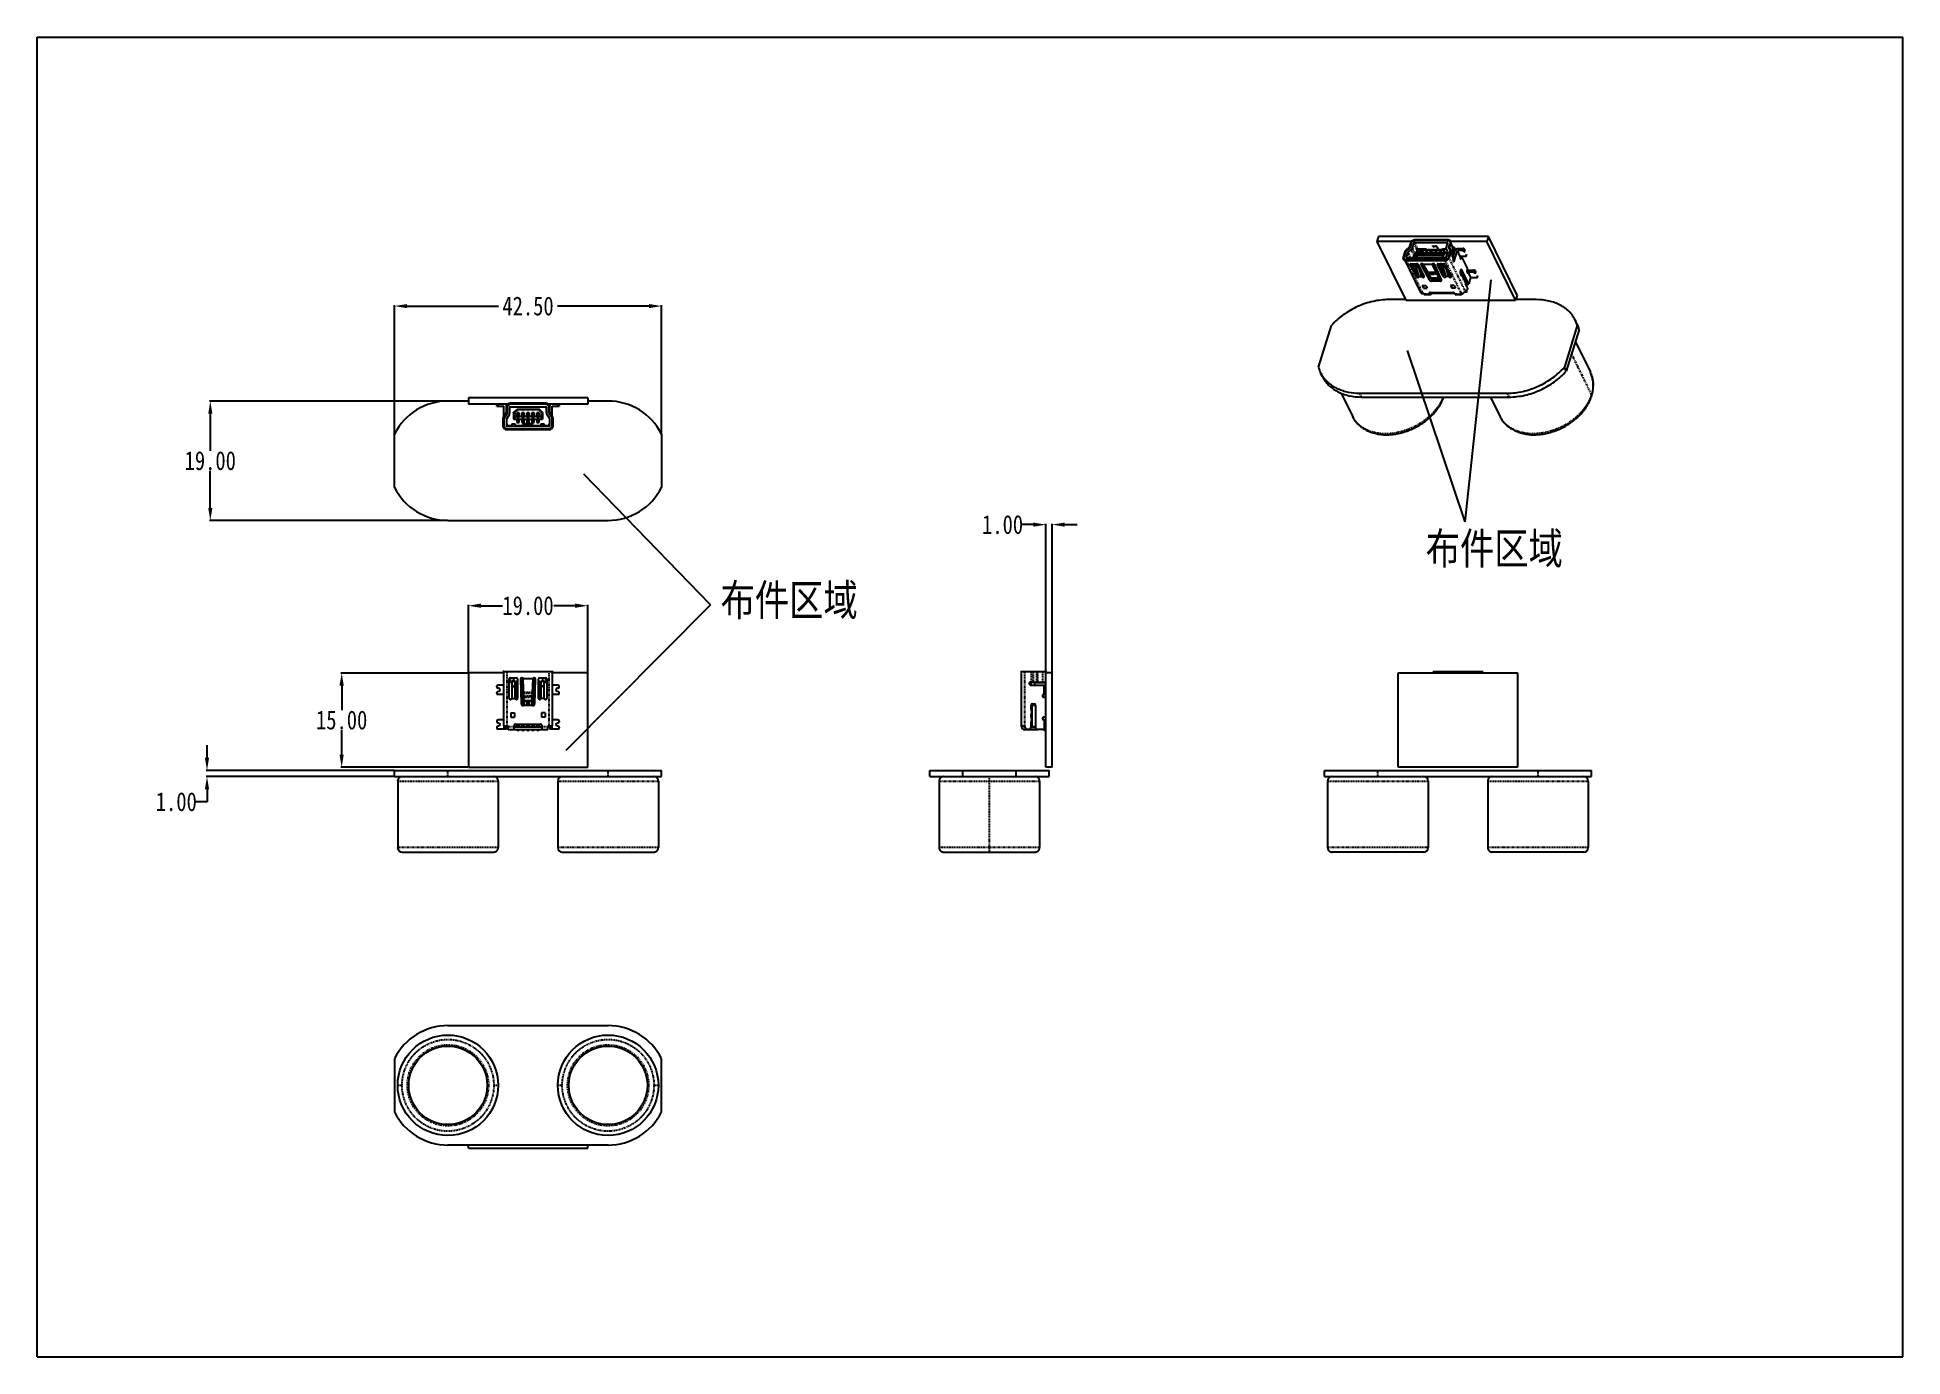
# Model space of a CAD drawing. Header units: inches. Extents: x 0 to 297, y 0 to 210.
import ezdxf

# ---------------------------------------------------------------- set-up
doc = ezdxf.new("R2010")
doc.units = ezdxf.units.IN
doc.header["$LTSCALE"] = 0.64311
doc.header["$MEASUREMENT"] = 0
doc.header["$PDMODE"] = 3
doc.header["$PDSIZE"] = 0.3125
doc.linetypes.add('PHANTOM', pattern=[0.8, 0.45, -0.05, 0.1, -0.05, 0.1, -0.05])
doc.layers.get('0').update_dxf_attribs({"linetype": 'CONTINUOUS'})
doc.layers.get('Defpoints').update_dxf_attribs({"linetype": 'CONTINUOUS'})
for name, color, linetype in [('02_ALL_AXES', 7, 'CONTINUOUS'), ('07_ALL_FEATURES', 7, 'CONTINUOUS'), ('DEFAULT_3', 7, 'PHANTOM')]:
    doc.layers.add(name, color=color, linetype=linetype)
doc.styles.get("Standard").update_dxf_attribs({"font": 'txt', "width": 0.8})
doc.dimstyles.get("Standard").update_dxf_attribs({"dimtxt": 0.15625, "dimasz": 0.1875, "dimexe": 0.125, "dimexo": 0.0625, "dimgap": 0.09, "dimtad": 0, "dimtih": 1, "dimtoh": 1, "dimzin": 4, "dimdsep": 46, "dimtxsty": 'STANDARD', "dimcen": 0.09, "dimadec": 0, "dimazin": 0, "dimtp": 0.01, "dimtm": 0.01, "dimtfac": 1, "dimtofl": 0, "dimtmove": 0, "dimatfit": 3, "dimfxl": 1, "dimtolj": 1, "dimtzin": 4, "dimarcsym": 0})

msp = doc.modelspace()

# ---------------------------------------------------------------- texts
at = {"char_height": 5, "attachment_point": 1}
for insert, width in [((221.066, 131.143), 30.12192), ((108.794, 122.935), 28.60061)]:
    msp.add_mtext('{\\fSimSun|b0|i0|c134|p2;布件区域}', dxfattribs=dict(at, insert=insert, width=width))

# ---------------------------------------------------------------- blocks, each defined once
blk = doc.blocks.new('*D0')
at = {"color": 0, "lineweight": -2}
for p, q in [((56.88, 146.91), (56.88, 167.35)), ((58.88, 167.22), (73.44, 167.22)), ((97.38, 167.22), (82.82, 167.22)), ((99.38, 146.91), (99.38, 167.35))]:
    blk.add_line(p, q, dxfattribs=at)
at = {"color": 0}
for points in [[(58.88, 167.55), (58.88, 166.89), (56.88, 167.22)], [(97.38, 167.55), (97.38, 166.89), (99.38, 167.22)]]:
    blk.add_solid(points, dxfattribs=at)
at = {"layer": 'Defpoints', "color": 0}
for p in [(99.38, 167.22), (56.88, 146.84), (99.38, 146.84)]:
    blk.add_point(p, dxfattribs=at)
at = {"color": 0, "insert": (78.13, 167.22), "char_height": 3, "attachment_point": 5}
blk.add_mtext('\\A1;42.50', dxfattribs=at)
blk = doc.blocks.new('*D1')
at = {"color": 0, "lineweight": -2}
for p, q in [((27.02, 95.32), (27.02, 97.32)), ((56.82, 93.32), (26.89, 93.32)), ((56.82, 92.32), (26.89, 92.32)), ((27.02, 90.32), (27.02, 88.32)), ((27.02, 88.32), (25.02, 88.32))]:
    blk.add_line(p, q, dxfattribs=at)
at = {"color": 0}
for points in [[(26.68, 95.32), (27.35, 95.32), (27.02, 93.32)], [(26.68, 90.32), (27.35, 90.32), (27.02, 92.32)]]:
    blk.add_solid(points, dxfattribs=at)
at = {"layer": 'Defpoints', "color": 0}
for p in [(27.02, 92.32), (56.88, 93.32), (56.88, 92.32)]:
    blk.add_point(p, dxfattribs=at)
at = {"color": 0, "insert": (22.13, 88.32), "char_height": 3, "attachment_point": 5}
blk.add_mtext('\\A1;1.00', dxfattribs=at)
blk = doc.blocks.new('*D2')
at = {"color": 0, "lineweight": -2}
for p, q in [((68.63, 108.89), (68.63, 119.66)), ((70.63, 119.53), (74.04, 119.53)), ((85.63, 119.53), (82.22, 119.53)), ((87.63, 108.89), (87.63, 119.66))]:
    blk.add_line(p, q, dxfattribs=at)
at = {"color": 0}
for points in [[(70.63, 119.87), (70.63, 119.2), (68.63, 119.53)], [(85.63, 119.87), (85.63, 119.2), (87.63, 119.53)]]:
    blk.add_solid(points, dxfattribs=at)
at = {"layer": 'Defpoints', "color": 0}
for p in [(87.63, 119.53), (68.63, 108.82), (87.63, 108.82)]:
    blk.add_point(p, dxfattribs=at)
at = {"color": 0, "insert": (78.13, 119.53), "char_height": 3, "attachment_point": 5}
blk.add_mtext('\\A1;19.00', dxfattribs=at)
blk = doc.blocks.new('*D3')
at = {"color": 0, "lineweight": -2}
for p, q in [((68.57, 108.82), (48.33, 108.82)), ((48.46, 106.82), (48.46, 102.91)), ((48.46, 95.82), (48.46, 99.73)), ((68.57, 93.82), (48.33, 93.82))]:
    blk.add_line(p, q, dxfattribs=at)
at = {"color": 0}
for points in [[(48.12, 106.82), (48.79, 106.82), (48.46, 108.82)], [(48.12, 95.82), (48.79, 95.82), (48.46, 93.82)]]:
    blk.add_solid(points, dxfattribs=at)
at = {"layer": 'Defpoints', "color": 0}
for p in [(68.63, 108.82), (48.46, 93.82), (68.63, 93.82)]:
    blk.add_point(p, dxfattribs=at)
at = {"color": 0, "insert": (48.46, 101.32), "char_height": 3, "attachment_point": 5}
blk.add_mtext('\\A1;15.00', dxfattribs=at)
blk = doc.blocks.new('*D4')
at = {"color": 0, "lineweight": -2}
for p, q in [((65.32, 152.1), (27.42, 152.1)), ((27.54, 150.1), (27.54, 144.19)), ((27.54, 135.1), (27.54, 141.01)), ((65.32, 133.1), (27.42, 133.1))]:
    blk.add_line(p, q, dxfattribs=at)
at = {"color": 0}
for points in [[(27.21, 150.1), (27.88, 150.1), (27.54, 152.1)], [(27.21, 135.1), (27.88, 135.1), (27.54, 133.1)]]:
    blk.add_solid(points, dxfattribs=at)
at = {"layer": 'Defpoints', "color": 0}
for p in [(65.38, 152.1), (27.54, 133.1), (65.38, 133.1)]:
    blk.add_point(p, dxfattribs=at)
at = {"color": 0, "insert": (27.54, 142.6), "char_height": 3, "attachment_point": 5}
blk.add_mtext('\\A1;19.00', dxfattribs=at)
blk = doc.blocks.new('*D5')
at = {"color": 0, "lineweight": -2}
for p, q in [((158.58, 132.43), (156.58, 132.43)), ((160.58, 108.89), (160.58, 132.56)), ((161.58, 108.89), (161.58, 132.56)), ((163.58, 132.43), (165.58, 132.43))]:
    blk.add_line(p, q, dxfattribs=at)
at = {"color": 0}
for points in [[(158.58, 132.77), (158.58, 132.1), (160.58, 132.43)], [(163.58, 132.77), (163.58, 132.1), (161.58, 132.43)]]:
    blk.add_solid(points, dxfattribs=at)
at = {"layer": 'Defpoints', "color": 0}
for p in [(160.58, 132.43), (160.58, 108.82), (161.58, 108.82)]:
    blk.add_point(p, dxfattribs=at)
at = {"color": 0, "insert": (153.69, 132.43), "char_height": 3, "attachment_point": 5}
blk.add_mtext('\\A1;1.00', dxfattribs=at)

# ---------------------------------------------------------------- dimensions: what is measured, and where the dimension line sits
at = {"color": 1}
for base, p1, p2, picture, middle in [((99.379, 167.221), (56.879, 146.844), (99.379, 146.844), '*D0', (78.129, 167.221)), ((160.583, 132.435), (161.583, 108.823), (160.583, 108.823), '*D5', (153.693, 132.435)), ((87.629, 119.532), (68.629, 108.823), (87.629, 108.823), '*D2', (78.129, 119.532))]:
    dim = msp.add_linear_dim(base=base, p1=p1, p2=p2, dimstyle='STANDARD', override={"dimtxt": 3, "dimasz": 2, "dimzin": 0, "dimcen": 0.105236, "dimtp": 0, "dimtm": 0, "dimtzin": 0}, dxfattribs=at)
    dim.commit()
    dim.dimension.update_dxf_attribs({"geometry": picture, "text_midpoint": middle})
for base, p1, p2, picture, middle in [((27.543, 133.102), (65.379, 152.102), (65.379, 133.102), '*D4', (27.543, 142.602)), ((48.455, 93.823), (68.629, 108.823), (68.629, 93.823), '*D3', (48.455, 101.323)), ((27.018, 92.323), (56.879, 93.323), (56.879, 92.323), '*D1', (22.128, 88.323))]:
    dim = msp.add_linear_dim(base=base, p1=p1, p2=p2, angle=90, dimstyle='STANDARD', override={"dimtxt": 3, "dimasz": 2, "dimzin": 0, "dimcen": 0.105236, "dimtp": 0, "dimtm": 0, "dimtzin": 0}, dxfattribs=at)
    dim.commit()
    dim.dimension.update_dxf_attribs({"geometry": picture, "text_midpoint": middle})

# ---------------------------------------------------------------- linework, layer by layer
at = {"color": 7, "linetype": 'Continuous'}
for p, q in [((0, 0), (0, 210)), ((0, 210), (297, 210)), ((297, 0), (297, 210)), ((217.825, 175.725), (217.596, 174.983)), ((218.194, 175.725), (217.965, 174.983)), ((217.972, 175.944), (218.484, 176.408)), ((218.057, 176.021), (218.146, 176.31)), ((218.735, 176.233), (218.223, 175.769)), ((218.276, 176.376), (218.448, 176.376)), ((218.777, 177.255), (218.543, 176.496)), ((219.146, 177.255), (218.911, 176.496)), ((219.262, 177.333), (224.475, 177.333)), ((219.326, 175.233), (219.312, 175.188)), ((224.572, 177.646), (219.359, 177.646)), ((219.67, 176.185), (219.436, 175.426)), ((219.699, 175.539), (219.581, 175.158)), ((219.859, 175.797), (219.67, 176.183)), ((219.707, 175.556), (219.926, 175.903)), ((220.929, 176.245), (219.721, 176.245)), ((221.012, 176.264), (219.787, 176.264)), ((219.8, 175.598), (220.122, 175.598)), ((219.952, 175.924), (220.576, 176.178)), ((220.074, 175.442), (220.122, 175.598)), ((220.442, 175.442), (220.074, 175.442)), ((220.122, 175.598), (220.316, 175.905)), ((220.244, 175.442), (220.281, 175.561)), ((220.479, 175.561), (220.281, 175.561)), ((220.481, 175.569), (220.316, 175.905)), ((220.316, 175.905), (220.685, 175.905)), ((220.442, 175.442), (220.49, 175.598)), ((220.685, 175.905), (220.49, 175.598)), ((220.49, 175.598), (220.859, 175.598)), ((220.575, 176.156), (220.576, 176.179)), ((220.576, 176.179), (220.576, 176.179)), ((220.576, 176.179), (223.792, 176.179)), ((220.81, 175.442), (220.859, 175.598)), ((221.179, 175.442), (220.81, 175.442)), ((220.859, 175.598), (221.053, 175.905)), ((220.981, 175.442), (221.018, 175.561)), ((221.216, 175.561), (221.018, 175.561)), ((221.218, 175.569), (221.053, 175.905)), ((221.053, 175.905), (221.421, 175.905)), ((221.179, 175.442), (221.227, 175.598)), ((221.421, 175.905), (221.227, 175.598)), ((221.227, 175.598), (221.596, 175.598)), ((221.547, 175.442), (221.596, 175.598)), ((221.916, 175.442), (221.547, 175.442)), ((221.596, 175.598), (221.79, 175.905)), ((221.718, 175.442), (221.754, 175.561)), ((221.952, 175.561), (221.754, 175.561)), ((221.955, 175.569), (221.79, 175.905)), ((221.79, 175.905), (222.158, 175.905)), ((221.916, 175.442), (221.964, 175.598)), ((222.158, 175.905), (221.964, 175.598)), ((221.964, 175.598), (222.333, 175.598)), ((222.131, 176.826), (222.154, 176.779)), ((222.147, 176.802), (222.131, 176.826)), ((222.182, 176.769), (222.147, 176.802)), ((222.154, 176.779), (222.158, 176.79)), ((222.284, 175.442), (222.333, 175.598)), ((222.653, 175.442), (222.284, 175.442)), ((222.333, 175.598), (222.527, 175.905)), ((222.505, 176.763), (222.439, 176.728)), ((222.45, 176.72), (222.516, 176.755)), ((222.455, 175.442), (222.491, 175.561)), ((222.689, 175.561), (222.491, 175.561)), ((222.542, 176.776), (222.505, 176.763)), ((222.692, 175.569), (222.527, 175.905)), ((222.527, 175.905), (222.895, 175.905)), ((222.599, 176.783), (222.542, 176.776)), ((222.653, 175.442), (222.701, 175.598)), ((222.895, 175.905), (222.701, 175.598)), ((222.701, 175.598), (223.069, 175.598)), ((222.863, 176.649), (222.848, 176.673)), ((222.849, 176.649), (223.08, 176.179)), ((223.094, 176.179), (222.863, 176.649)), ((223.021, 175.442), (223.069, 175.598)), ((223.389, 175.442), (223.021, 175.442)), ((223.069, 175.598), (223.264, 175.905)), ((223.191, 175.442), (223.228, 175.561)), ((223.426, 175.561), (223.228, 175.561)), ((223.429, 175.569), (223.264, 175.905)), ((223.264, 175.905), (223.632, 175.905)), ((223.389, 175.442), (223.438, 175.598)), ((223.632, 175.905), (223.438, 175.598)), ((223.438, 175.598), (223.76, 175.598)), ((223.691, 176.179), (223.715, 176.256)), ((224.402, 176.264), (223.789, 176.264)), ((223.843, 176.158), (224.124, 175.887)), ((224.411, 176.245), (223.876, 176.245)), ((224.145, 175.86), (224.124, 175.886)), ((224.159, 175.834), (224.419, 175.303)), ((224.32, 174.983), (224.586, 175.845)), ((224.346, 176.616), (224.543, 177.255)), ((224.584, 175.888), (224.359, 176.352)), ((224.688, 174.983), (224.955, 175.845)), ((224.714, 176.616), (224.911, 177.255)), ((225.243, 175.459), (224.718, 176.528)), ((224.718, 176.528), (224.944, 176.064)), ((224.9, 177.475), (225.424, 176.406)), ((225.239, 175.546), (225.436, 176.185)), ((225.468, 174.995), (225.243, 175.459)), ((225.272, 175.398), (225.631, 176.558)), ((225.631, 176.558), (225.35, 176.558)), ((225.428, 175.077), (225.757, 176.141)), ((225.58, 174.378), (226.101, 176.062)), ((225.797, 176.22), (225.631, 176.558)), ((226.558, 175.13), (226.101, 176.062)), ((226.93, 176.062), (226.101, 176.062)), ((226.105, 176.376), (227.027, 176.376)), ((227.205, 175.876), (227.175, 175.938)), ((227.212, 175.817), (227.309, 176.13)), ((227.302, 176.189), (227.272, 176.251)), ((227.517, 175.195), (227.614, 175.509)), ((217.608, 174.763), (220.247, 169.386)), ((217.936, 174.591), (224.107, 174.591)), ((218.033, 174.905), (224.204, 174.905)), ((219.579, 171.918), (218.633, 173.845)), ((218.757, 173.97), (219.613, 173.97)), ((219.676, 172.232), (218.823, 173.97)), ((218.974, 174.905), (219.26, 175.163)), ((219.037, 174.961), (219.019, 174.905)), ((219.083, 174.905), (219.049, 174.973)), ((219.175, 173.587), (219.252, 173.96)), ((219.191, 173.568), (219.413, 173.446)), ((219.312, 175.188), (219.285, 175.188)), ((219.296, 173.611), (219.416, 173.611)), ((219.451, 174.905), (219.312, 175.188)), ((219.461, 173.388), (219.478, 173.345)), ((219.478, 173.345), (219.943, 171.918)), ((219.586, 175.114), (219.689, 174.905)), ((223.639, 175.207), (219.679, 175.207)), ((219.901, 173.446), (219.679, 173.568)), ((219.858, 173.845), (220.804, 171.918)), ((219.966, 173.345), (219.949, 173.388)), ((220.431, 171.918), (219.966, 173.345)), ((220.286, 172.975), (220.528, 172.232)), ((220.32, 173.949), (220.288, 173.845)), ((220.288, 173.845), (221.613, 171.384)), ((220.314, 172.888), (220.328, 172.888)), ((221.71, 171.697), (220.493, 173.959)), ((220.531, 173.887), (220.729, 173.726)), ((221.389, 172.638), (220.656, 173.845)), ((222.118, 173.845), (220.656, 173.845)), ((220.727, 173.728), (221.389, 172.378)), ((221.389, 172.378), (221.343, 172.378)), ((221.389, 172.378), (221.372, 172.324)), ((221.634, 172.441), (221.467, 172.551)), ((222.15, 173.949), (222.118, 173.845)), ((222.727, 172.638), (222.118, 173.845)), ((222.315, 173.96), (222.803, 172.992)), ((222.574, 173.649), (222.401, 173.789)), ((223.578, 171.384), (222.487, 173.845)), ((222.593, 173.409), (222.729, 173.299)), ((222.937, 172.441), (222.793, 172.551)), ((222.836, 172.948), (222.909, 172.894)), ((223.862, 171.918), (222.916, 173.845)), ((223.04, 173.97), (223.896, 173.97)), ((223.959, 172.232), (223.106, 173.97)), ((223.154, 172.339), (223.17, 172.21)), ((223.187, 173.97), (223.968, 172.378)), ((223.367, 173.603), (223.232, 173.713)), ((223.382, 173.965), (223.522, 173.851)), ((223.415, 173.34), (223.55, 173.23)), ((223.467, 173.587), (223.545, 173.96)), ((223.483, 173.568), (223.705, 173.446)), ((223.708, 173.611), (223.588, 173.611)), ((223.753, 173.388), (223.77, 173.345)), ((223.77, 173.345), (224.235, 171.918)), ((223.823, 175.114), (223.926, 174.905)), ((223.937, 172.277), (223.968, 172.378)), ((224.085, 172.378), (223.968, 172.378)), ((224.193, 173.446), (223.972, 173.568)), ((224.141, 173.845), (225.087, 171.918)), ((224.258, 173.345), (224.241, 173.388)), ((224.723, 171.918), (224.258, 173.345)), ((224.596, 172.919), (224.82, 172.232)), ((224.861, 172.378), (224.772, 172.378)), ((225.443, 174.658), (225.479, 174.775)), ((226.768, 175.085), (226.545, 175.085)), ((226.551, 175.106), (226.558, 175.13)), ((227.387, 175.13), (226.558, 175.13)), ((226.57, 172.737), (226.642, 172.972)), ((226.627, 172.488), (226.57, 172.488)), ((226.777, 172.058), (226.582, 172.456)), ((226.772, 172.958), (226.627, 172.488)), ((226.627, 172.488), (227.633, 170.437)), ((226.638, 172.958), (226.772, 172.958)), ((226.688, 174.827), (226.768, 175.085)), ((226.752, 173.005), (227.783, 170.904)), ((226.768, 175.085), (227.723, 173.14)), ((226.772, 172.958), (227.779, 170.907)), ((227.643, 172.881), (227.723, 173.14)), ((227.78, 172.601), (227.788, 172.625)), ((227.788, 172.625), (228.245, 171.692)), ((228.617, 172.625), (227.788, 172.625)), ((227.792, 172.938), (228.713, 172.938)), ((228.862, 172.5), (228.892, 172.438)), ((228.996, 172.693), (228.899, 172.379)), ((228.959, 172.814), (228.989, 172.752)), ((219.856, 172.186), (219.835, 172.12)), ((219.943, 171.918), (220.436, 171.918)), ((220.431, 171.918), (220.528, 172.232)), ((220.436, 171.918), (220.532, 172.232)), ((220.502, 170.489), (220.715, 170.053)), ((220.502, 170.489), (221.054, 170.489)), ((220.532, 172.232), (220.528, 172.232)), ((220.61, 170.489), (220.715, 170.053)), ((220.715, 170.053), (221.268, 170.053)), ((221.054, 170.489), (221.268, 170.053)), ((221.554, 171.987), (221.636, 171.987)), ((221.636, 171.987), (221.72, 172.256)), ((221.776, 171.93), (221.72, 172.256)), ((221.742, 169.37), (225.426, 169.37)), ((221.811, 171.595), (223.484, 171.595)), ((221.953, 169.202), (221.871, 169.37)), ((223.39, 171.203), (221.977, 171.203)), ((222.851, 171.688), (222.041, 171.688)), ((223.487, 171.517), (222.074, 171.517)), ((223.046, 171.93), (223.008, 172.256)), ((223.152, 172.083), (223.029, 171.804)), ((223.171, 172.184), (223.192, 172.253)), ((224.233, 171.926), (224.23, 171.918)), ((224.723, 171.918), (224.23, 171.918)), ((224.719, 171.918), (224.725, 171.906)), ((224.82, 172.232), (224.723, 171.918)), ((224.83, 172.208), (224.818, 172.226)), ((225.015, 170.489), (225.228, 170.053)), ((225.567, 170.489), (225.015, 170.489)), ((225.123, 170.489), (225.228, 170.053)), ((225.781, 170.053), (225.228, 170.053)), ((225.567, 170.489), (225.781, 170.053)), ((227.143, 171.312), (227.052, 171.499)), ((227.506, 169.423), (227.217, 169.423)), ((227.335, 169.589), (227.294, 169.528)), ((227.384, 170.895), (227.418, 170.753)), ((227.412, 169.56), (227.458, 169.467)), ((227.613, 170.355), (227.418, 170.753)), ((227.567, 169.499), (227.68, 169.864)), ((227.633, 170.437), (227.573, 170.437)), ((227.613, 170.355), (227.683, 170.104)), ((227.779, 170.907), (227.633, 170.437)), ((227.743, 170.79), (227.929, 170.79)), ((227.779, 170.904), (227.783, 170.904)), ((227.904, 170.8), (227.783, 170.904)), ((227.929, 170.79), (227.904, 170.8)), ((227.99, 170.866), (228.245, 171.692)), ((229.074, 171.692), (228.245, 171.692)), ((229.301, 172.071), (229.204, 171.758)), ((220.759, 169.214), (220.574, 169.214)), ((220.789, 169.152), (220.759, 169.214)), ((221.797, 169.033), (220.922, 169.033)), ((221.664, 169.152), (221.618, 169.245)), ((225.692, 169.202), (221.953, 169.202)), ((225.671, 169.245), (225.717, 169.152)), ((226.725, 169.033), (225.85, 169.033)), ((226.561, 169.214), (226.592, 169.152)), ((226.561, 169.214), (226.745, 169.214)), ((73.179, 151.302), (73.179, 151.602)), ((74.679, 151.602), (74.679, 149.894)), ((74.729, 151.602), (74.729, 149.968)), ((80.959, 151.602), (75.299, 151.602)), ((81.529, 150.121), (81.529, 151.602)), ((81.579, 150.047), (81.579, 151.602)), ((83.079, 151.602), (83.079, 151.302)), ((73.179, 151.302), (74.279, 151.302)), ((74.279, 149.152), (74.279, 151.302)), ((74.279, 149.149), (74.279, 148.202)), ((74.365, 149.428), (74.765, 150.021)), ((74.679, 149.942), (74.711, 149.942)), ((74.679, 149.149), (74.679, 148.202)), ((75.097, 149.797), (74.696, 149.205)), ((74.729, 149.253), (74.729, 148.502)), ((74.799, 151.102), (74.799, 150.133)), ((75.199, 151.102), (75.199, 150.133)), ((75.299, 151.202), (80.959, 151.202)), ((75.829, 150.302), (76.379, 150.802)), ((75.829, 150.302), (75.829, 149.202)), ((75.829, 149.202), (80.429, 149.202)), ((75.834, 150.306), (75.842, 150.311)), ((75.842, 150.311), (75.848, 150.312)), ((75.979, 149.702), (76.329, 149.702)), ((76.329, 149.502), (76.329, 150.252)), ((76.329, 150.252), (76.729, 150.252)), ((76.729, 150.242), (76.329, 150.242)), ((76.379, 149.992), (76.329, 149.992)), ((76.729, 149.502), (76.329, 149.502)), ((76.329, 149.202), (76.329, 148.702)), ((76.329, 148.702), (76.729, 148.702)), ((76.379, 149.502), (76.379, 150.252)), ((76.679, 149.852), (76.379, 149.852)), ((76.679, 149.602), (76.379, 149.602)), ((76.379, 149.202), (76.379, 148.822)), ((76.379, 148.822), (76.679, 148.822)), ((76.38, 150.802), (79.924, 150.802)), ((76.679, 149.502), (76.679, 150.252)), ((76.729, 149.992), (76.679, 149.992)), ((76.679, 148.822), (76.679, 149.202)), ((76.729, 149.502), (76.729, 150.252)), ((76.729, 149.702), (77.129, 149.702)), ((76.729, 148.702), (76.729, 149.202)), ((77.129, 149.502), (77.129, 150.252)), ((77.129, 150.252), (77.529, 150.252)), ((77.529, 150.242), (77.129, 150.242)), ((77.179, 149.992), (77.129, 149.992)), ((77.529, 149.502), (77.129, 149.502)), ((77.129, 149.202), (77.129, 148.702)), ((77.129, 148.702), (77.529, 148.702)), ((77.179, 149.502), (77.179, 150.252)), ((77.479, 149.852), (77.179, 149.852)), ((77.479, 149.602), (77.179, 149.602)), ((77.179, 149.202), (77.179, 148.822)), ((77.179, 148.822), (77.479, 148.822)), ((77.421, 148.47), (77.426, 148.502)), ((77.426, 148.502), (78.833, 148.502)), ((77.479, 149.502), (77.479, 150.252)), ((77.529, 149.992), (77.479, 149.992)), ((77.479, 148.822), (77.479, 149.202)), ((77.529, 149.502), (77.529, 150.252)), ((77.529, 149.702), (77.929, 149.702)), ((77.529, 148.702), (77.529, 149.202)), ((77.929, 149.502), (77.929, 150.252)), ((77.929, 150.252), (78.329, 150.252)), ((78.329, 150.242), (77.929, 150.242)), ((77.979, 149.992), (77.929, 149.992)), ((78.329, 149.502), (77.929, 149.502)), ((77.929, 149.202), (77.929, 148.702)), ((77.929, 148.702), (78.329, 148.702)), ((77.979, 149.502), (77.979, 150.252)), ((78.279, 149.852), (77.979, 149.852)), ((78.279, 149.602), (77.979, 149.602)), ((77.979, 149.202), (77.979, 148.822)), ((77.979, 148.822), (78.279, 148.822)), ((78.279, 149.502), (78.279, 150.252)), ((78.329, 149.992), (78.279, 149.992)), ((78.279, 148.822), (78.279, 149.202)), ((78.329, 149.502), (78.329, 150.252)), ((78.329, 149.702), (78.729, 149.702)), ((78.329, 148.702), (78.329, 149.202)), ((78.729, 149.502), (78.729, 150.252)), ((78.729, 150.252), (79.129, 150.252)), ((79.129, 150.242), (78.729, 150.242)), ((78.779, 149.992), (78.729, 149.992)), ((79.129, 149.502), (78.729, 149.502)), ((78.729, 149.202), (78.729, 148.702)), ((78.729, 148.702), (79.129, 148.702)), ((78.779, 149.502), (78.779, 150.252)), ((79.079, 149.852), (78.779, 149.852)), ((79.079, 149.602), (78.779, 149.602)), ((78.779, 149.202), (78.779, 148.822)), ((78.779, 148.822), (79.079, 148.822)), ((78.838, 148.47), (78.833, 148.502)), ((79.079, 149.502), (79.079, 150.252)), ((79.129, 149.992), (79.079, 149.992)), ((79.079, 148.822), (79.079, 149.202)), ((79.129, 149.502), (79.129, 150.252)), ((79.129, 149.702), (79.529, 149.702)), ((79.129, 148.702), (79.129, 149.202)), ((79.529, 149.502), (79.529, 150.252)), ((79.529, 150.252), (79.929, 150.252)), ((79.929, 150.242), (79.529, 150.242)), ((79.579, 149.992), (79.529, 149.992)), ((79.929, 149.502), (79.529, 149.502)), ((79.529, 149.202), (79.529, 148.702)), ((79.529, 148.702), (79.929, 148.702)), ((79.579, 149.502), (79.579, 150.252)), ((79.879, 149.852), (79.579, 149.852)), ((79.879, 149.602), (79.579, 149.602)), ((79.579, 149.202), (79.579, 148.822)), ((79.579, 148.822), (79.879, 148.822)), ((79.879, 149.502), (79.879, 150.252)), ((79.929, 149.992), (79.879, 149.992)), ((79.879, 148.822), (79.879, 149.202)), ((80.429, 150.302), (79.925, 150.802)), ((79.929, 149.502), (79.929, 150.252)), ((79.929, 149.702), (80.279, 149.702)), ((79.929, 148.702), (79.929, 149.202)), ((80.425, 150.306), (80.417, 150.311)), ((80.429, 150.302), (80.429, 149.202)), ((81.059, 150.286), (81.059, 151.102)), ((81.129, 150.005), (81.129, 149.852)), ((81.229, 149.852), (81.129, 149.852)), ((81.562, 149.358), (81.162, 149.95)), ((81.459, 150.286), (81.459, 151.102)), ((81.494, 150.174), (81.894, 149.582)), ((81.529, 149.342), (81.529, 148.502)), ((81.571, 149.342), (81.529, 149.342)), ((81.579, 148.202), (81.579, 149.302)), ((81.979, 148.202), (81.979, 151.302)), ((81.979, 151.302), (83.079, 151.302)), ((74.779, 148.102), (81.479, 148.102)), ((74.779, 147.702), (81.479, 147.702)), ((74.979, 148.102), (74.979, 148.206)), ((75.029, 148.202), (75.534, 148.202)), ((75.534, 148.489), (75.534, 148.102)), ((75.534, 148.489), (76.064, 148.489)), ((75.734, 148.117), (75.864, 148.117)), ((76.064, 148.102), (76.064, 148.489)), ((76.064, 148.202), (77.39, 148.202)), ((77.336, 148.102), (77.401, 148.222)), ((77.404, 148.246), (77.421, 148.47)), ((78.855, 148.246), (78.838, 148.47)), ((78.923, 148.102), (78.858, 148.222)), ((78.869, 148.202), (80.194, 148.202)), ((80.194, 148.489), (80.194, 148.102)), ((80.194, 148.489), (80.724, 148.489)), ((80.524, 148.117), (80.394, 148.117)), ((80.724, 148.102), (80.724, 148.489)), ((80.724, 148.202), (81.229, 148.202)), ((81.279, 148.102), (81.279, 148.206)), ((74.279, 100.423), (74.279, 109.073)), ((74.279, 109.073), (81.979, 109.073)), ((75.139, 104.773), (75.139, 107.873)), ((75.139, 107.353), (75.534, 107.353)), ((75.534, 107.323), (75.139, 107.323)), ((75.199, 108.016), (75.199, 107.353)), ((75.339, 108.073), (76.269, 108.073)), ((75.534, 107.387), (75.534, 104.773)), ((75.734, 107.573), (75.864, 107.573)), ((75.734, 107.497), (75.864, 107.497)), ((75.829, 108.023), (75.829, 107.573)), ((76.064, 104.773), (76.064, 107.387)), ((76.329, 107.623), (76.329, 104.583)), ((76.469, 107.623), (76.329, 107.623)), ((76.379, 107.623), (76.379, 104.607)), ((76.469, 107.873), (76.469, 104.773)), ((76.936, 107.873), (77.063, 103.914)), ((77.129, 107.623), (77.129, 103.735)), ((77.344, 107.623), (77.129, 107.623)), ((77.179, 107.623), (77.179, 103.686)), ((77.442, 104.544), (77.336, 107.873)), ((78.923, 107.873), (77.336, 107.873)), ((78.816, 104.544), (78.923, 107.873)), ((79.129, 107.623), (78.915, 107.623)), ((79.079, 103.686), (79.079, 107.623)), ((79.129, 107.623), (79.129, 103.735)), ((79.196, 103.914), (79.323, 107.873)), ((79.789, 104.773), (79.789, 107.873)), ((79.929, 107.623), (79.789, 107.623)), ((79.879, 104.607), (79.879, 107.623)), ((79.929, 107.623), (79.929, 104.583)), ((79.989, 108.073), (80.919, 108.073)), ((80.194, 107.387), (80.194, 104.773)), ((80.524, 107.573), (80.394, 107.573)), ((80.524, 107.497), (80.394, 107.497)), ((80.429, 108.023), (80.429, 107.573)), ((80.724, 104.773), (80.724, 107.387)), ((80.724, 107.353), (81.119, 107.353)), ((81.119, 107.323), (80.724, 107.323)), ((81.059, 107.353), (81.059, 108.016)), ((81.119, 107.873), (81.119, 104.773)), ((81.979, 109.073), (81.979, 100.423)), ((156.683, 100.323), (156.683, 109.073)), ((156.683, 109.073), (160.583, 109.073)), ((157.923, 107.05), (158.183, 107.341)), ((158.183, 106.966), (158.127, 106.904)), ((158.133, 107.353), (160.583, 107.353)), ((158.183, 107.353), (158.183, 106.903)), ((158.833, 106.903), (158.833, 107.323)), ((158.833, 107.323), (160.583, 107.323)), ((159.283, 107.353), (159.283, 107.323)), ((159.783, 107.353), (159.783, 107.323)), ((160.183, 107.353), (160.183, 107.323)), ((160.583, 109.073), (160.583, 108.823)), ((222.343, 108.823), (222.343, 109.073)), ((222.343, 109.073), (230.043, 109.073)), ((222.863, 108.823), (222.863, 109.073)), ((229.523, 109.073), (229.523, 108.823)), ((230.043, 109.073), (230.043, 108.823)), ((73.179, 106.603), (73.179, 106.703)), ((73.179, 105.603), (73.179, 105.703)), ((74.279, 106.903), (73.379, 106.903)), ((73.429, 106.403), (73.379, 106.403)), ((73.379, 105.903), (73.429, 105.903)), ((74.279, 105.403), (73.379, 105.403)), ((75.534, 104.773), (76.069, 104.773)), ((77.479, 103.623), (77.479, 104.432)), ((77.529, 104.379), (77.529, 103.623)), ((78.569, 104.403), (77.689, 104.403)), ((78.567, 104.323), (77.692, 104.323)), ((77.929, 104.323), (77.929, 103.623)), ((77.979, 104.323), (77.979, 103.623)), ((78.279, 103.623), (78.279, 104.323)), ((78.329, 104.323), (78.329, 103.623)), ((78.729, 104.379), (78.729, 103.623)), ((78.779, 104.432), (78.779, 103.623)), ((80.724, 104.773), (80.189, 104.773)), ((82.879, 106.903), (81.979, 106.903)), ((82.879, 105.403), (81.979, 105.403)), ((82.879, 106.403), (82.829, 106.403)), ((82.829, 105.903), (82.879, 105.903)), ((83.079, 106.603), (83.079, 106.703)), ((83.079, 105.603), (83.079, 105.703)), ((158.133, 106.903), (160.583, 106.903)), ((160.253, 105.403), (160.583, 105.403)), ((160.253, 104.953), (160.583, 104.953)), ((160.283, 105.403), (160.283, 106.903)), ((160.583, 106.403), (160.283, 106.403)), ((160.283, 105.903), (160.583, 105.903)), ((73.179, 101.173), (73.179, 101.073)), ((74.279, 101.373), (73.379, 101.373)), ((75.379, 102.473), (75.379, 101.773)), ((75.379, 102.473), (75.979, 102.473)), ((75.379, 101.773), (75.979, 101.773)), ((75.979, 102.473), (75.979, 101.773)), ((78.896, 103.623), (77.362, 103.623)), ((80.279, 102.473), (80.279, 101.773)), ((80.879, 102.473), (80.279, 102.473)), ((80.879, 101.773), (80.279, 101.773)), ((80.879, 102.473), (80.879, 101.773)), ((82.879, 101.373), (81.979, 101.373)), ((83.079, 101.173), (83.079, 101.073)), ((158.227, 103.053), (158.227, 103.693)), ((158.923, 103.623), (158.227, 103.623)), ((158.227, 101.853), (158.227, 102.153)), ((158.323, 103.623), (158.323, 100.323)), ((158.427, 103.893), (158.727, 103.893)), ((158.833, 103.623), (158.833, 103.863)), ((158.923, 103.623), (158.923, 100.323)), ((158.927, 103.693), (158.927, 100.313)), ((160.253, 101.823), (160.583, 101.823)), ((160.253, 101.373), (160.583, 101.373)), ((160.283, 101.373), (160.283, 99.873)), ((73.179, 100.173), (73.179, 100.073)), ((73.379, 100.873), (73.429, 100.873)), ((73.429, 100.373), (73.379, 100.373)), ((74.679, 99.873), (73.379, 99.873)), ((74.279, 100.397), (74.279, 99.873)), ((74.289, 100.423), (74.979, 100.423)), ((74.679, 99.873), (74.679, 100.397)), ((74.679, 100.323), (74.979, 100.323)), ((74.729, 100.323), (74.729, 100.423)), ((74.979, 99.773), (74.979, 100.423)), ((81.279, 99.773), (74.979, 99.773)), ((75.929, 99.773), (75.929, 100.473)), ((80.329, 100.173), (75.929, 100.173)), ((76.129, 100.673), (80.129, 100.673)), ((76.329, 100.173), (76.329, 100.673)), ((76.579, 99.673), (76.479, 99.673)), ((76.729, 100.173), (76.729, 100.673)), ((77.129, 100.173), (77.129, 100.673)), ((77.379, 99.673), (77.279, 99.673)), ((77.529, 100.173), (77.529, 100.673)), ((77.929, 100.173), (77.929, 100.673)), ((78.179, 99.673), (78.079, 99.673)), ((78.329, 100.173), (78.329, 100.673)), ((78.729, 100.173), (78.729, 100.673)), ((78.979, 99.673), (78.879, 99.673)), ((79.129, 100.173), (79.129, 100.673)), ((79.529, 100.173), (79.529, 100.673)), ((79.779, 99.673), (79.679, 99.673)), ((79.929, 100.173), (79.929, 100.673)), ((80.329, 100.473), (80.329, 99.773)), ((81.279, 99.773), (81.279, 100.423)), ((81.279, 100.423), (81.969, 100.423)), ((81.279, 100.323), (81.579, 100.323)), ((81.529, 100.423), (81.529, 100.323)), ((81.579, 100.397), (81.579, 99.873)), ((82.879, 99.873), (81.579, 99.873)), ((81.979, 99.873), (81.979, 100.397)), ((82.829, 100.873), (82.879, 100.873)), ((82.879, 100.373), (82.829, 100.373)), ((83.079, 100.173), (83.079, 100.073)), ((156.683, 100.423), (157.083, 100.423)), ((157.083, 100.423), (157.083, 100.173)), ((157.083, 100.173), (157.283, 100.173)), ((157.183, 100.323), (157.183, 100.397)), ((157.183, 100.323), (157.257, 100.323)), ((159.283, 99.773), (157.233, 99.773)), ((157.283, 100.223), (157.283, 100.073)), ((157.483, 99.873), (157.949, 99.873)), ((158.227, 100.313), (158.141, 100.018)), ((158.187, 100.173), (158.978, 100.173)), ((158.227, 100.313), (158.227, 100.953)), ((158.227, 100.323), (158.923, 100.323)), ((159.04, 100.005), (158.927, 100.313)), ((159.228, 99.873), (160.583, 99.873)), ((159.283, 99.873), (159.283, 99.773)), ((160.583, 100.873), (160.283, 100.873)), ((160.583, 100.373), (160.283, 100.373)), ((160.333, 99.673), (160.333, 99.873)), ((160.583, 99.673), (160.333, 99.673)), ((0, 0), (297, 0))]:
    msp.add_line(p, q, dxfattribs=at)
at = {"color": 253, "linetype": 'Continuous'}
for p, q in [((217.724, 175.845), (217.458, 174.983)), ((218.427, 176.594), (217.915, 176.13)), ((218.442, 176.616), (218.427, 176.594)), ((218.639, 177.255), (218.442, 176.616)), ((224.608, 177.764), (219.395, 177.764)), ((224.827, 174.983), (225.093, 175.845)), ((224.852, 176.616), (225.05, 177.255)), ((224.853, 176.594), (224.852, 176.616)), ((225.078, 176.13), (224.853, 176.594)), ((217.899, 174.474), (224.071, 174.474)), ((80.959, 151.752), (75.299, 151.752)), ((74.129, 149.302), (74.129, 148.202)), ((74.641, 150.258), (74.241, 149.665)), ((74.649, 151.102), (74.649, 150.286)), ((81.609, 150.286), (81.609, 151.102)), ((82.018, 149.665), (81.618, 150.258)), ((82.129, 148.202), (82.129, 149.302)), ((74.779, 147.552), (81.479, 147.552)), ((74.279, 109.073), (74.129, 109.073)), ((81.979, 109.073), (82.129, 109.073)), ((156.533, 109.073), (156.683, 109.073)), ((160.583, 109.073), (160.733, 109.073)), ((222.193, 109.073), (222.343, 109.073)), ((230.043, 109.073), (230.193, 109.073))]:
    msp.add_line(p, q, dxfattribs=at)
for p, q in [((227.348, 132.891), (231.462, 171.423)), ((227.348, 132.891), (218.176, 160.154)), ((107.206, 119.649), (87.002, 140.489)), ((107.206, 119.649), (84.143, 96.501))]:
    msp.add_line(p, q)
at = {"color": 7, "linetype": 'Continuous'}
for centre, radius, start, end in [((219.768, 175.517), 0.0729, 147.66256, 162.77947), ((218.766, 175.709), 0.736, 312.18671, 315.17015), ((218.778, 175.697), 0.719, 315.17603, 316.40496), ((218.788, 175.686), 0.704, 316.40271, 318.19746), ((223.457, 174.057), 0.119, 227.46912, 230.8805), ((223.487, 171.898), 0.381, 269.93634, 274.65875), ((224.129, 171.868), 0.113, 25.22311, 26.14003), ((74.379, 151.402), 0.3, 0, 41.86668), ((75.299, 151.102), 0.5, 90, 180), ((80.959, 151.102), 0.5, 0, 90), ((81.879, 151.402), 0.3, 138.1333, 180), ((74.779, 149.149), 0.5, 145.96787, 180), ((74.779, 149.149), 0.1, 145.96787, 179.96564), ((75.029, 148.502), 0.3, 180, 270), ((74.599, 150.133), 0.2, 325.96787, 0), ((74.599, 150.133), 0.6, 325.96787, 0), ((75.299, 151.102), 0.1, 90, 180), ((80.959, 151.102), 0.1, 0, 90), ((81.659, 150.286), 0.6, 180, 214.03213), ((81.229, 148.502), 0.3, 270, 0), ((81.659, 150.286), 0.2, 180, 214.03213), ((81.479, 149.302), 0.1, 0, 34.03213), ((81.479, 149.302), 0.5, 0, 34.03213), ((74.779, 148.202), 0.5, 180, 270), ((74.779, 148.202), 0.1, 180.00025, 270), ((81.479, 148.202), 0.5, 270, 0), ((81.479, 148.202), 0.1, 270, 0), ((75.339, 107.873), 0.2, 90, 180), ((75.979, 108.023), 0.15, 160.5184, 180), ((76.269, 107.873), 0.2, 0, 90), ((77.136, 107.873), 0.2, 0, 180), ((79.123, 107.873), 0.2, 0, 180), ((79.989, 107.873), 0.2, 90, 180), ((80.279, 108.023), 0.15, 0, 19.4816), ((80.919, 107.873), 0.2, 0, 90), ((158.133, 107.128), 0.225, 90, 270), ((73.379, 106.703), 0.2, 90, 180), ((73.379, 106.603), 0.2, 180, 270), ((73.379, 105.703), 0.2, 90, 180), ((73.379, 105.603), 0.2, 180, 270), ((73.429, 106.153), 0.25, 270, 90), ((75.339, 104.773), 0.2, 180, 0), ((76.269, 104.773), 0.2, 180, 0), ((79.989, 104.773), 0.2, 180, 0), ((80.919, 104.773), 0.2, 180, 0), ((82.829, 106.153), 0.25, 90, 270), ((82.879, 106.703), 0.2, 0, 90), ((82.879, 106.603), 0.2, 270, 0), ((82.879, 105.703), 0.2, 0, 90), ((82.879, 105.603), 0.2, 270, 0), ((160.253, 105.178), 0.225, 90, 270), ((73.379, 101.173), 0.2, 90, 180), ((73.379, 101.073), 0.2, 180, 270), ((77.362, 103.923), 0.3, 181.83428, 270), ((78.896, 103.923), 0.3, 270, 358.16572), ((82.879, 101.173), 0.2, 0, 90), ((82.879, 101.073), 0.2, 270, 0), ((158.427, 103.693), 0.2, 90, 180), ((157.223, 102.603), 1.1, 335.85226, 24.14774), ((157.223, 101.403), 1.1, 335.85226, 24.14774), ((158.727, 103.693), 0.2, 0, 90), ((160.253, 101.598), 0.225, 90, 270), ((73.379, 100.173), 0.2, 90, 180), ((73.379, 100.073), 0.2, 180, 270), ((73.429, 100.623), 0.25, 270, 90), ((76.129, 100.473), 0.2, 90, 180), ((76.479, 99.823), 0.15, 199.4816, 270), ((76.579, 99.823), 0.15, 270, 340.5184), ((77.279, 99.823), 0.15, 199.4816, 270), ((77.379, 99.823), 0.15, 270, 340.5184), ((78.079, 99.823), 0.15, 199.4816, 270), ((78.179, 99.823), 0.15, 270, 340.5184), ((78.879, 99.823), 0.15, 199.4816, 270), ((78.979, 99.823), 0.15, 270, 340.5184), ((79.679, 99.823), 0.15, 199.4816, 270), ((79.779, 99.823), 0.15, 270, 340.5184), ((80.129, 100.473), 0.2, 0, 90), ((82.829, 100.623), 0.25, 90, 270), ((82.879, 100.173), 0.2, 0, 90), ((82.879, 100.073), 0.2, 270, 0), ((157.233, 100.323), 0.55, 180, 270), ((157.083, 100.223), 0.2, 0, 90), ((157.483, 100.073), 0.2, 180, 270), ((157.949, 100.073), 0.2, 270.00011, 343.85332), ((159.228, 100.073), 0.2, 200.07635, 269.99989)]:
    msp.add_arc(centre, radius, start, end, dxfattribs=at)
at = {"color": 253, "linetype": 'Continuous'}
for centre, radius, start, end in [((75.299, 151.102), 0.65, 90, 180), ((80.959, 151.102), 0.65, 0, 90), ((74.779, 149.302), 0.65, 145.96787, 180), ((74.599, 150.286), 0.05, 325.96787, 0), ((81.659, 150.286), 0.05, 180, 214.03213), ((81.479, 149.302), 0.65, 0, 34.03213), ((74.779, 148.202), 0.65, 180, 270), ((81.479, 148.202), 0.65, 270, 0)]:
    msp.add_arc(centre, radius, start, end, dxfattribs=at)
at = {"color": 7, "linetype": 'Continuous'}
for centre, major_axis, ratio, start_param, end_param in [((224.073, 175.917), (-0.096, 0.128), 0.173884, -2.3963443, -2.1512688), ((219.375, 173.568), (0.2, -0.018), 0.1979705, 1.9945238, 3.5653201), ((219.453, 173.941), (0.2, -0.018), 0.1979705, 2.8452941, 3.1198401), ((219.495, 173.568), (0.2, -0.018), 0.1979705, 0.4237274, 1.9945238), ((221.522, 173.129), (-0.013, 0.6), 0.4123572, -3.762068, -3.4192244), ((222.862, 173.129), (0.013, 0.6), 0.3661702, -3.7452036, -3.4023601), ((222.871, 173.238), (0.006, 0.3), 0.3661702, -3.7452036, -3.4023601), ((223.668, 173.568), (0.2, -0.018), 0.1979705, 1.9945238, 3.5653201), ((223.745, 173.941), (0.2, -0.018), 0.1979705, 2.8452941, 3.1198401), ((223.787, 173.568), (0.2, -0.018), 0.1979705, 0.4237274, 1.9945238), ((222.005, 171.938), (-0.14, 0.221), 0.8436629, 1.1107047, 2.6500442), ((222.815, 171.938), (-0.142, 0.22), 0.8405283, 2.6450659, 4.1844054), ((222.938, 172.218), (-0.142, 0.22), 0.8405283, -2.6352394, -2.0987799), ((75.734, 148.21), (0.2, 0), 0.4615911, -3.1415927, -1.5707963), ((75.864, 148.21), (0.2, 0), 0.4615911, -1.5707963, 0), ((77.4, 148.522), (0, 0.3), 0.0320252, -3.0821612, -2.7393177), ((78.858, 148.522), (0, 0.3), 0.0320252, -3.5438676, -3.2010241), ((80.394, 148.21), (0.2, 0), 0.4615911, -3.1415927, -1.5707963), ((80.524, 148.21), (0.2, 0), 0.4615911, -1.5707963, 0), ((75.734, 107.387), (0.2, 0), 0.9319042, 1.5707963, 3.1415927), ((75.734, 107.311), (0.2, 0), 0.9319042, 7.8539816, 9.424778), ((75.864, 107.387), (0.2, 0), 0.9319042, 0, 1.5707963), ((75.864, 107.311), (0.2, 0), 0.9319042, 6.2831853, 7.8539816), ((80.394, 107.387), (0.2, 0), 0.9319042, 1.5707963, 3.1415927), ((80.394, 107.311), (0.2, 0), 0.9319042, 7.8539816, 9.424778), ((80.524, 107.387), (0.2, 0), 0.9319042, 0, 1.5707963), ((80.524, 107.311), (0.2, 0), 0.9319042, 6.2831853, 7.8539816), ((77.69, 104.631), (0.25, 0.003), 0.9129455, -3.1235221, -1.5841825), ((77.692, 104.552), (0.25, 0.003), 0.9129455, -3.1235221, -1.5841825), ((78.566, 104.552), (0.25, -0.003), 0.9129455, -1.5574101, -0.0180706), ((78.569, 104.631), (0.25, -0.003), 0.9129455, 4.7257752, 6.2651147)]:
    msp.add_ellipse(centre, major_axis=major_axis, ratio=ratio, start_param=start_param, end_param=end_param, dxfattribs=at)
at = {"color": 253, "linetype": 'Continuous'}
for points, knots in [([(217.915, 176.13), (217.91, 176.124), (217.899, 176.114), (217.885, 176.1), (217.874, 176.09), (217.864, 176.079), (217.852, 176.065), (217.84, 176.051), (217.83, 176.039), (217.821, 176.027), (217.812, 176.015), (217.803, 176.003), (217.796, 175.994), (217.791, 175.985), (217.784, 175.973), (217.777, 175.961), (217.769, 175.949), (217.763, 175.936), (217.756, 175.921), (217.748, 175.906), (217.742, 175.893), (217.738, 175.88), (217.731, 175.864), (217.727, 175.851), (217.724, 175.845)], [0, 0, 0, 0, 0.0625, 0.125, 0.15625, 0.1875, 0.25, 0.3125, 0.34375, 0.375, 0.4375, 0.46875, 0.5, 0.53125, 0.5625, 0.625, 0.65625, 0.6875, 0.75, 0.8125, 0.84375, 0.875, 0.9375, 1, 1, 1, 1]), ([(219.395, 177.764), (219.385, 177.763), (219.365, 177.761), (219.34, 177.759), (219.321, 177.758), (219.306, 177.756), (219.293, 177.755), (219.283, 177.755), (219.276, 177.754), (219.268, 177.752), (219.258, 177.75), (219.241, 177.746), (219.215, 177.74), (219.19, 177.734), (219.173, 177.73), (219.163, 177.727), (219.155, 177.726), (219.148, 177.722), (219.138, 177.719), (219.121, 177.712), (219.096, 177.702), (219.072, 177.692), (219.055, 177.685), (219.045, 177.681), (219.037, 177.679), (219.031, 177.675), (219.021, 177.669), (219.005, 177.66), (218.982, 177.647), (218.958, 177.633), (218.942, 177.624), (218.933, 177.619), (218.925, 177.615), (218.92, 177.61), (218.911, 177.603), (218.897, 177.592), (218.877, 177.576), (218.856, 177.56), (218.842, 177.549), (218.834, 177.543), (218.827, 177.538), (218.823, 177.532), (218.816, 177.525), (218.804, 177.512), (218.787, 177.494), (218.769, 177.476), (218.757, 177.463), (218.751, 177.457), (218.748, 177.453), (218.745, 177.45), (218.744, 177.447), (218.741, 177.443), (218.736, 177.436), (218.727, 177.423), (218.714, 177.403), (218.7, 177.383), (218.691, 177.369), (218.687, 177.362), (218.684, 177.358), (218.682, 177.355), (218.681, 177.352), (218.679, 177.348), (218.676, 177.341), (218.671, 177.33), (218.666, 177.317), (218.659, 177.301), (218.65, 177.28), (218.643, 177.263), (218.639, 177.255)], [0, 0, 0, 0, 0.03125, 0.0625, 0.078125, 0.09375, 0.109375, 0.1171875, 0.125, 0.1328125, 0.140625, 0.15625, 0.1875, 0.21875, 0.234375, 0.2421875, 0.25, 0.2578125, 0.265625, 0.28125, 0.3125, 0.34375, 0.359375, 0.3671875, 0.375, 0.3828125, 0.390625, 0.40625, 0.4375, 0.46875, 0.484375, 0.4921875, 0.5, 0.5078125, 0.515625, 0.53125, 0.5625, 0.59375, 0.609375, 0.6171875, 0.625, 0.6328125, 0.640625, 0.65625, 0.6875, 0.71875, 0.734375, 0.7421875, 0.7460938, 0.75, 0.7539062, 0.7578125, 0.765625, 0.78125, 0.8125, 0.84375, 0.859375, 0.8671875, 0.8710938, 0.875, 0.8789062, 0.8828125, 0.890625, 0.90625, 0.921875, 0.9375, 0.96875, 1, 1, 1, 1]), ([(225.05, 177.255), (225.051, 177.263), (225.054, 177.279), (225.058, 177.3), (225.062, 177.316), (225.064, 177.329), (225.066, 177.339), (225.067, 177.346), (225.068, 177.35), (225.069, 177.353), (225.069, 177.356), (225.068, 177.36), (225.068, 177.367), (225.068, 177.381), (225.067, 177.401), (225.066, 177.421), (225.065, 177.435), (225.065, 177.442), (225.064, 177.446), (225.065, 177.449), (225.063, 177.451), (225.062, 177.455), (225.06, 177.461), (225.056, 177.474), (225.051, 177.492), (225.045, 177.511), (225.041, 177.524), (225.039, 177.53), (225.037, 177.534), (225.037, 177.536), (225.035, 177.539), (225.033, 177.542), (225.029, 177.548), (225.024, 177.556), (225.017, 177.566), (225.009, 177.579), (225, 177.592), (224.993, 177.603), (224.989, 177.609), (224.987, 177.612), (224.986, 177.615), (224.983, 177.617), (224.98, 177.619), (224.975, 177.624), (224.965, 177.633), (224.95, 177.646), (224.935, 177.659), (224.925, 177.668), (224.92, 177.673), (224.917, 177.676), (224.915, 177.678), (224.912, 177.679), (224.908, 177.681), (224.902, 177.684), (224.889, 177.691), (224.87, 177.701), (224.852, 177.711), (224.839, 177.718), (224.833, 177.721), (224.829, 177.723), (224.826, 177.725), (224.823, 177.725), (224.819, 177.727), (224.811, 177.729), (224.796, 177.733), (224.775, 177.739), (224.753, 177.745), (224.738, 177.749), (224.731, 177.752), (224.727, 177.753), (224.724, 177.754), (224.72, 177.754), (224.715, 177.754), (224.707, 177.755), (224.695, 177.756), (224.68, 177.757), (224.661, 177.759), (224.637, 177.761), (224.618, 177.763), (224.608, 177.764)], [0, 0, 0, 0, 0.03125, 0.0625, 0.078125, 0.09375, 0.109375, 0.1171875, 0.1210938, 0.125, 0.1289062, 0.1328125, 0.140625, 0.15625, 0.1875, 0.21875, 0.234375, 0.2421875, 0.2460938, 0.25, 0.2539062, 0.2578125, 0.265625, 0.28125, 0.3125, 0.34375, 0.359375, 0.3671875, 0.3710938, 0.375, 0.3789062, 0.3828125, 0.390625, 0.40625, 0.421875, 0.4375, 0.46875, 0.484375, 0.4921875, 0.4960938, 0.5, 0.5039062, 0.5078125, 0.515625, 0.53125, 0.5625, 0.59375, 0.609375, 0.6171875, 0.6210938, 0.625, 0.6289062, 0.6328125, 0.640625, 0.65625, 0.6875, 0.71875, 0.734375, 0.7421875, 0.7460938, 0.75, 0.7539062, 0.7578125, 0.765625, 0.78125, 0.8125, 0.84375, 0.859375, 0.8671875, 0.8710938, 0.875, 0.8789062, 0.8828125, 0.890625, 0.90625, 0.921875, 0.9375, 0.96875, 1, 1, 1, 1]), ([(225.093, 175.845), (225.094, 175.851), (225.098, 175.863), (225.101, 175.879), (225.104, 175.89), (225.106, 175.896), (225.107, 175.905), (225.109, 175.919), (225.11, 175.933), (225.112, 175.942), (225.112, 175.948), (225.112, 175.959), (225.112, 175.972), (225.113, 175.983), (225.113, 175.989), (225.113, 175.994), (225.112, 175.998), (225.112, 176.004), (225.11, 176.014), (225.109, 176.026), (225.108, 176.036), (225.107, 176.042), (225.105, 176.05), (225.102, 176.063), (225.098, 176.075), (225.097, 176.084), (225.095, 176.089), (225.091, 176.099), (225.085, 176.113), (225.081, 176.124), (225.078, 176.13)], [0, 0, 0, 0, 0.0625, 0.125, 0.15625, 0.171875, 0.1875, 0.25, 0.3125, 0.328125, 0.34375, 0.375, 0.4375, 0.46875, 0.484375, 0.5, 0.515625, 0.53125, 0.5625, 0.625, 0.65625, 0.671875, 0.6875, 0.75, 0.8125, 0.828125, 0.84375, 0.875, 0.9375, 1, 1, 1, 1]), ([(217.458, 174.983), (217.456, 174.975), (217.453, 174.958), (217.449, 174.938), (217.446, 174.921), (217.444, 174.909), (217.442, 174.898), (217.44, 174.891), (217.44, 174.887), (217.439, 174.884), (217.439, 174.881), (217.439, 174.877), (217.44, 174.87), (217.44, 174.856), (217.441, 174.836), (217.442, 174.817), (217.443, 174.803), (217.443, 174.796), (217.443, 174.792), (217.443, 174.789), (217.444, 174.786), (217.445, 174.782), (217.447, 174.776), (217.451, 174.763), (217.457, 174.745), (217.463, 174.727), (217.467, 174.714), (217.469, 174.708), (217.47, 174.704), (217.471, 174.701), (217.473, 174.699), (217.475, 174.695), (217.479, 174.69), (217.484, 174.682), (217.49, 174.672), (217.499, 174.659), (217.507, 174.646), (217.515, 174.634), (217.518, 174.629), (217.521, 174.625), (217.522, 174.623), (217.524, 174.621), (217.527, 174.618), (217.533, 174.614), (217.543, 174.604), (217.558, 174.591), (217.572, 174.578), (217.583, 174.569), (217.588, 174.564), (217.591, 174.562), (217.593, 174.56), (217.596, 174.558), (217.599, 174.556), (217.606, 174.553), (217.619, 174.546), (217.637, 174.536), (217.656, 174.527), (217.669, 174.52), (217.675, 174.516), (217.679, 174.514), (217.681, 174.513), (217.685, 174.512), (217.689, 174.511), (217.696, 174.509), (217.711, 174.504), (217.733, 174.498), (217.754, 174.492), (217.769, 174.488), (217.777, 174.486), (217.781, 174.485), (217.784, 174.484), (217.788, 174.484), (217.793, 174.483), (217.801, 174.482), (217.813, 174.481), (217.827, 174.48), (217.847, 174.478), (217.871, 174.476), (217.89, 174.475), (217.899, 174.474)], [0, 0, 0, 0, 0.03125, 0.0625, 0.078125, 0.09375, 0.109375, 0.1171875, 0.1210938, 0.125, 0.1289062, 0.1328125, 0.140625, 0.15625, 0.1875, 0.21875, 0.234375, 0.2421875, 0.2460938, 0.25, 0.2539062, 0.2578125, 0.265625, 0.28125, 0.3125, 0.34375, 0.359375, 0.3671875, 0.3710938, 0.375, 0.3789062, 0.3828125, 0.390625, 0.40625, 0.421875, 0.4375, 0.46875, 0.484375, 0.4921875, 0.4960938, 0.5, 0.5039062, 0.5078125, 0.515625, 0.53125, 0.5625, 0.59375, 0.609375, 0.6171875, 0.6210938, 0.625, 0.6289062, 0.6328125, 0.640625, 0.65625, 0.6875, 0.71875, 0.734375, 0.7421875, 0.7460938, 0.75, 0.7539062, 0.7578125, 0.765625, 0.78125, 0.8125, 0.84375, 0.859375, 0.8671875, 0.8710938, 0.875, 0.8789062, 0.8828125, 0.890625, 0.90625, 0.921875, 0.9375, 0.96875, 1, 1, 1, 1]), ([(224.071, 174.474), (224.08, 174.475), (224.1, 174.476), (224.125, 174.478), (224.145, 174.48), (224.16, 174.481), (224.172, 174.482), (224.182, 174.483), (224.19, 174.483), (224.197, 174.485), (224.207, 174.488), (224.225, 174.492), (224.25, 174.498), (224.275, 174.504), (224.293, 174.508), (224.303, 174.51), (224.311, 174.512), (224.318, 174.515), (224.328, 174.519), (224.345, 174.526), (224.369, 174.535), (224.394, 174.545), (224.411, 174.552), (224.421, 174.556), (224.428, 174.558), (224.435, 174.563), (224.444, 174.568), (224.461, 174.578), (224.484, 174.591), (224.507, 174.604), (224.524, 174.613), (224.533, 174.619), (224.54, 174.623), (224.546, 174.628), (224.554, 174.634), (224.568, 174.645), (224.589, 174.661), (224.609, 174.677), (224.624, 174.688), (224.632, 174.695), (224.638, 174.699), (224.643, 174.705), (224.65, 174.712), (224.662, 174.725), (224.679, 174.743), (224.696, 174.762), (224.708, 174.774), (224.714, 174.781), (224.718, 174.785), (224.72, 174.787), (224.722, 174.79), (224.725, 174.794), (224.729, 174.801), (224.739, 174.815), (224.752, 174.835), (224.765, 174.855), (224.774, 174.868), (224.779, 174.875), (224.782, 174.879), (224.784, 174.882), (224.785, 174.885), (224.787, 174.89), (224.79, 174.897), (224.794, 174.907), (224.8, 174.92), (224.807, 174.937), (224.816, 174.958), (224.823, 174.975), (224.827, 174.983)], [0, 0, 0, 0, 0.03125, 0.0625, 0.078125, 0.09375, 0.109375, 0.1171875, 0.125, 0.1328125, 0.140625, 0.15625, 0.1875, 0.21875, 0.234375, 0.2421875, 0.25, 0.2578125, 0.265625, 0.28125, 0.3125, 0.34375, 0.359375, 0.3671875, 0.375, 0.3828125, 0.390625, 0.40625, 0.4375, 0.46875, 0.484375, 0.4921875, 0.5, 0.5078125, 0.515625, 0.53125, 0.5625, 0.59375, 0.609375, 0.6171875, 0.625, 0.6328125, 0.640625, 0.65625, 0.6875, 0.71875, 0.734375, 0.7421875, 0.7460938, 0.75, 0.7539062, 0.7578125, 0.765625, 0.78125, 0.8125, 0.84375, 0.859375, 0.8671875, 0.8710938, 0.875, 0.8789062, 0.8828125, 0.890625, 0.90625, 0.921875, 0.9375, 0.96875, 1, 1, 1, 1])]:
    msp.add_open_spline(points, degree=3, knots=knots, dxfattribs=at)
at = {"color": 7, "linetype": 'Continuous'}
for points, knots in [([(217.825, 175.725), (217.838, 175.765), (217.878, 175.846), (217.938, 175.913), (217.972, 175.944)], [0, 0, 0, 0, 0.4788143, 1, 1, 1, 1]), ([(218.276, 176.376), (218.261, 176.376), (218.231, 176.373), (218.192, 176.361), (218.162, 176.34), (218.149, 176.32), (218.146, 176.31)], [0, 0, 0, 0, 0.3038061, 0.5699258, 0.7977731, 1, 1, 1, 1]), ([(218.223, 175.769), (218.22, 175.765), (218.207, 175.753), (218.198, 175.737), (218.194, 175.725)], [0, 0, 0, 0, 0.2662599, 1, 1, 1, 1]), ([(218.484, 176.408), (218.491, 176.414), (218.516, 176.439), (218.535, 176.471), (218.543, 176.496)], [0, 0, 0, 0, 0.2662827, 1, 1, 1, 1]), ([(218.911, 176.496), (218.896, 176.447), (218.848, 176.35), (218.776, 176.27), (218.735, 176.233)], [0, 0, 0, 0, 0.4788146, 1, 1, 1, 1]), ([(218.777, 177.255), (218.794, 177.309), (218.839, 177.387), (218.921, 177.475), (219.022, 177.554), (219.168, 177.624), (219.296, 177.646), (219.359, 177.646)], [0, 0, 0, 0, 0.2297318, 0.3547456, 0.4842216, 0.7469867, 1, 1, 1, 1]), ([(219.262, 177.333), (219.249, 177.333), (219.224, 177.328), (219.179, 177.307), (219.153, 177.277), (219.146, 177.255)], [0, 0, 0, 0, 0.2549303, 0.5196299, 1, 1, 1, 1]), ([(219.313, 175.217), (219.341, 175.249), (219.39, 175.314), (219.424, 175.389), (219.436, 175.426)], [0, 0, 0, 0, 0.5175563, 1, 1, 1, 1]), ([(219.67, 176.185), (219.677, 176.208), (219.704, 176.238), (219.748, 176.259), (219.774, 176.264), (219.787, 176.264)], [0, 0, 0, 0, 0.4803704, 0.74507, 1, 1, 1, 1]), ([(219.8, 175.598), (219.79, 175.598), (219.771, 175.597), (219.744, 175.589), (219.722, 175.575), (219.711, 175.563), (219.707, 175.556)], [0, 0, 0, 0, 0.2804082, 0.5394645, 0.7773262, 1, 1, 1, 1]), ([(219.926, 175.903), (219.929, 175.908), (219.937, 175.916), (219.947, 175.922), (219.952, 175.924)], [0, 0, 0, 0, 0.5036347, 1, 1, 1, 1]), ([(219.952, 175.924), (219.96, 175.927), (219.978, 175.93), (219.997, 175.927), (220.006, 175.924)], [0, 0, 0, 0, 0.4665772, 1, 1, 1, 1]), ([(220.929, 176.245), (220.971, 176.245), (221.056, 176.232), (221.136, 176.2), (221.173, 176.179)], [0, 0, 0, 0, 0.4956859, 1, 1, 1, 1]), ([(221.285, 176.179), (221.266, 176.192), (221.223, 176.216), (221.155, 176.243), (221.084, 176.26), (221.035, 176.264), (221.012, 176.264)], [0, 0, 0, 0, 0.2446429, 0.4997721, 0.7550431, 1, 1, 1, 1]), ([(222.154, 176.779), (222.167, 176.767), (222.198, 176.745), (222.249, 176.721), (222.305, 176.706), (222.344, 176.702), (222.362, 176.702)], [0, 0, 0, 0, 0.2358581, 0.4906765, 0.7503751, 1, 1, 1, 1]), ([(222.358, 176.711), (222.327, 176.711), (222.279, 176.72), (222.221, 176.743), (222.194, 176.76), (222.182, 176.769)], [0, 0, 0, 0, 0.5017412, 0.7571981, 1, 1, 1, 1]), ([(222.439, 176.728), (222.427, 176.722), (222.401, 176.714), (222.373, 176.711), (222.358, 176.711)], [0, 0, 0, 0, 0.4657644, 1, 1, 1, 1]), ([(222.362, 176.702), (222.378, 176.702), (222.409, 176.704), (222.438, 176.714), (222.45, 176.72)], [0, 0, 0, 0, 0.5342356, 1, 1, 1, 1]), ([(222.516, 176.755), (222.528, 176.761), (222.557, 176.771), (222.588, 176.773), (222.604, 176.773)], [0, 0, 0, 0, 0.4657644, 1, 1, 1, 1]), ([(222.848, 176.673), (222.836, 176.689), (222.802, 176.72), (222.741, 176.754), (222.672, 176.777), (222.623, 176.783), (222.599, 176.783)], [0, 0, 0, 0, 0.2232974, 0.4769729, 0.742939, 1, 1, 1, 1]), ([(222.604, 176.773), (222.629, 176.773), (222.68, 176.767), (222.751, 176.74), (222.811, 176.702), (222.84, 176.667), (222.849, 176.649)], [0, 0, 0, 0, 0.264728, 0.5366496, 0.7885256, 1, 1, 1, 1]), ([(223.789, 176.264), (223.767, 176.264), (223.726, 176.26), (223.67, 176.244), (223.625, 176.218), (223.605, 176.192), (223.599, 176.179)], [0, 0, 0, 0, 0.2999486, 0.5660294, 0.7965889, 1, 1, 1, 1]), ([(223.697, 176.179), (223.705, 176.19), (223.727, 176.209), (223.769, 176.23), (223.82, 176.243), (223.857, 176.245), (223.876, 176.245)], [0, 0, 0, 0, 0.2074009, 0.4417419, 0.7068072, 1, 1, 1, 1]), ([(223.731, 176.156), (223.74, 176.163), (223.76, 176.174), (223.782, 176.179), (223.792, 176.179)], [0, 0, 0, 0, 0.5247208, 1, 1, 1, 1]), ([(223.76, 175.598), (223.779, 175.598), (223.818, 175.592), (223.871, 175.567), (223.913, 175.531), (223.932, 175.5), (223.938, 175.484)], [0, 0, 0, 0, 0.2560915, 0.5211953, 0.7742925, 1, 1, 1, 1]), ([(223.792, 176.179), (223.802, 176.179), (223.821, 176.175), (223.837, 176.165), (223.843, 176.158)], [0, 0, 0, 0, 0.494241, 1, 1, 1, 1]), ([(224.124, 175.886), (224.104, 175.905), (224.053, 175.931), (223.996, 175.932), (223.968, 175.927)], [0, 0, 0, 0, 0.4892793, 1, 1, 1, 1]), ([(224.359, 176.352), (224.35, 176.372), (224.335, 176.413), (224.322, 176.502), (224.332, 176.571), (224.346, 176.616)], [0, 0, 0, 0, 0.2395057, 0.4838893, 1, 1, 1, 1]), ([(224.541, 177.299), (224.538, 177.304), (224.531, 177.314), (224.515, 177.325), (224.496, 177.331), (224.482, 177.333), (224.475, 177.333)], [0, 0, 0, 0, 0.2268561, 0.4649902, 0.7221631, 1, 1, 1, 1]), ([(224.543, 177.255), (224.545, 177.262), (224.548, 177.277), (224.544, 177.292), (224.541, 177.299)], [0, 0, 0, 0, 0.5173655, 1, 1, 1, 1]), ([(224.572, 177.646), (224.608, 177.646), (224.678, 177.639), (224.773, 177.606), (224.851, 177.551), (224.887, 177.501), (224.9, 177.475)], [0, 0, 0, 0, 0.2779588, 0.5349525, 0.7731471, 1, 1, 1, 1]), ([(224.586, 175.845), (224.589, 175.852), (224.591, 175.867), (224.587, 175.882), (224.584, 175.888)], [0, 0, 0, 0, 0.5173751, 1, 1, 1, 1]), ([(224.714, 176.616), (224.709, 176.601), (224.705, 176.571), (224.712, 176.541), (224.718, 176.528)], [0, 0, 0, 0, 0.5173751, 1, 1, 1, 1]), ([(224.9, 177.475), (224.908, 177.459), (224.92, 177.424), (224.931, 177.35), (224.923, 177.292), (224.911, 177.255)], [0, 0, 0, 0, 0.2395582, 0.4838464, 1, 1, 1, 1]), ([(224.944, 176.064), (224.951, 176.048), (224.964, 176.013), (224.975, 175.939), (224.966, 175.881), (224.955, 175.845)], [0, 0, 0, 0, 0.2395057, 0.4838893, 1, 1, 1, 1]), ([(225.243, 175.459), (225.237, 175.472), (225.23, 175.501), (225.234, 175.532), (225.239, 175.546)], [0, 0, 0, 0, 0.4826249, 1, 1, 1, 1]), ([(225.436, 176.185), (225.448, 176.222), (225.456, 176.28), (225.445, 176.355), (225.432, 176.39), (225.424, 176.406)], [0, 0, 0, 0, 0.5161536, 0.7604418, 1, 1, 1, 1]), ([(225.757, 176.141), (225.767, 176.173), (225.803, 176.237), (225.887, 176.312), (225.991, 176.362), (226.068, 176.376), (226.105, 176.376)], [0, 0, 0, 0, 0.2299122, 0.4838418, 0.7467885, 1, 1, 1, 1]), ([(226.93, 176.062), (226.955, 176.062), (227.006, 176.055), (227.077, 176.029), (227.137, 175.991), (227.166, 175.956), (227.175, 175.938)], [0, 0, 0, 0, 0.264728, 0.5366496, 0.7885256, 1, 1, 1, 1]), ([(227.272, 176.251), (227.263, 176.269), (227.233, 176.304), (227.174, 176.343), (227.103, 176.369), (227.052, 176.376), (227.027, 176.376)], [0, 0, 0, 0, 0.2114743, 0.4633502, 0.7352719, 1, 1, 1, 1]), ([(227.205, 175.876), (227.21, 175.866), (227.217, 175.847), (227.215, 175.826), (227.212, 175.817)], [0, 0, 0, 0, 0.5259645, 1, 1, 1, 1]), ([(227.309, 176.13), (227.312, 176.139), (227.314, 176.16), (227.307, 176.18), (227.302, 176.189)], [0, 0, 0, 0, 0.4740355, 1, 1, 1, 1]), ([(217.608, 174.763), (217.6, 174.779), (217.587, 174.813), (217.576, 174.888), (217.585, 174.946), (217.596, 174.983)], [0, 0, 0, 0, 0.2395582, 0.4838464, 1, 1, 1, 1]), ([(217.936, 174.591), (217.9, 174.591), (217.83, 174.598), (217.735, 174.632), (217.657, 174.686), (217.621, 174.736), (217.608, 174.763)], [0, 0, 0, 0, 0.2779588, 0.5349525, 0.7731471, 1, 1, 1, 1]), ([(217.965, 174.983), (217.962, 174.975), (217.96, 174.96), (217.964, 174.945), (217.967, 174.939)], [0, 0, 0, 0, 0.5173653, 1, 1, 1, 1]), ([(217.967, 174.939), (217.97, 174.934), (217.977, 174.924), (217.992, 174.913), (218.011, 174.906), (218.025, 174.905), (218.033, 174.905)], [0, 0, 0, 0, 0.2268561, 0.4649902, 0.7221631, 1, 1, 1, 1]), ([(218.627, 173.904), (218.624, 173.895), (218.622, 173.874), (218.629, 173.855), (218.633, 173.845)], [0, 0, 0, 0, 0.4740355, 1, 1, 1, 1]), ([(218.757, 173.97), (218.741, 173.97), (218.711, 173.967), (218.672, 173.955), (218.642, 173.934), (218.63, 173.914), (218.627, 173.904)], [0, 0, 0, 0, 0.3038061, 0.5699258, 0.7977731, 1, 1, 1, 1]), ([(219.413, 173.446), (219.422, 173.441), (219.442, 173.423), (219.455, 173.401), (219.461, 173.388)], [0, 0, 0, 0, 0.4395673, 1, 1, 1, 1]), ([(219.586, 175.114), (219.583, 175.121), (219.578, 175.135), (219.579, 175.151), (219.581, 175.158)], [0, 0, 0, 0, 0.5257606, 1, 1, 1, 1]), ([(219.581, 175.158), (219.583, 175.165), (219.592, 175.18), (219.615, 175.196), (219.645, 175.205), (219.667, 175.207), (219.679, 175.207)], [0, 0, 0, 0, 0.2022136, 0.4300149, 0.6962532, 1, 1, 1, 1]), ([(219.858, 173.845), (219.85, 173.863), (219.82, 173.898), (219.761, 173.937), (219.69, 173.963), (219.638, 173.97), (219.613, 173.97)], [0, 0, 0, 0, 0.2114743, 0.4633502, 0.7352719, 1, 1, 1, 1]), ([(219.949, 173.388), (219.943, 173.401), (219.93, 173.423), (219.911, 173.441), (219.901, 173.446)], [0, 0, 0, 0, 0.5604327, 1, 1, 1, 1]), ([(220.281, 173.904), (220.278, 173.895), (220.277, 173.874), (220.283, 173.855), (220.288, 173.845)], [0, 0, 0, 0, 0.4741226, 1, 1, 1, 1]), ([(220.656, 173.845), (220.649, 173.86), (220.626, 173.89), (220.58, 173.924), (220.522, 173.951), (220.46, 173.968), (220.399, 173.972), (220.352, 173.964), (220.321, 173.95), (220.302, 173.938), (220.289, 173.922), (220.283, 173.91), (220.281, 173.904)], [0, 0, 0, 0, 0.1137635, 0.2471221, 0.3933119, 0.5422432, 0.6832152, 0.8073984, 0.8618788, 0.9113629, 0.9568254, 1, 1, 1, 1]), ([(221.634, 172.441), (221.643, 172.435), (221.66, 172.418), (221.673, 172.398), (221.679, 172.387)], [0, 0, 0, 0, 0.4512585, 1, 1, 1, 1]), ([(221.679, 172.387), (221.689, 172.368), (221.706, 172.325), (221.716, 172.28), (221.72, 172.256)], [0, 0, 0, 0, 0.4629277, 1, 1, 1, 1]), ([(222.111, 173.904), (222.109, 173.895), (222.107, 173.874), (222.114, 173.855), (222.118, 173.845)], [0, 0, 0, 0, 0.4741226, 1, 1, 1, 1]), ([(222.487, 173.845), (222.479, 173.86), (222.456, 173.89), (222.41, 173.924), (222.352, 173.951), (222.29, 173.968), (222.229, 173.972), (222.182, 173.964), (222.151, 173.95), (222.133, 173.938), (222.119, 173.922), (222.113, 173.91), (222.111, 173.904)], [0, 0, 0, 0, 0.1137635, 0.2471221, 0.3933119, 0.5422432, 0.6832152, 0.8073984, 0.8618788, 0.9113629, 0.9568254, 1, 1, 1, 1]), ([(222.909, 173.904), (222.907, 173.895), (222.905, 173.874), (222.912, 173.855), (222.916, 173.845)], [0, 0, 0, 0, 0.4740355, 1, 1, 1, 1]), ([(223.04, 173.97), (223.024, 173.97), (222.994, 173.967), (222.955, 173.955), (222.925, 173.934), (222.913, 173.914), (222.909, 173.904)], [0, 0, 0, 0, 0.3038061, 0.5699258, 0.7977731, 1, 1, 1, 1]), ([(222.937, 172.441), (222.945, 172.435), (222.96, 172.418), (222.971, 172.398), (222.976, 172.387)], [0, 0, 0, 0, 0.4438866, 1, 1, 1, 1]), ([(222.976, 172.387), (222.984, 172.368), (222.997, 172.325), (223.005, 172.28), (223.008, 172.256)], [0, 0, 0, 0, 0.4593924, 1, 1, 1, 1]), ([(223.639, 175.207), (223.658, 175.207), (223.697, 175.202), (223.75, 175.182), (223.794, 175.153), (223.816, 175.127), (223.823, 175.114)], [0, 0, 0, 0, 0.2647424, 0.5366433, 0.7885148, 1, 1, 1, 1]), ([(223.705, 173.446), (223.715, 173.441), (223.734, 173.423), (223.747, 173.401), (223.753, 173.388)], [0, 0, 0, 0, 0.4395673, 1, 1, 1, 1]), ([(224.141, 173.845), (224.132, 173.863), (224.103, 173.898), (224.044, 173.937), (223.973, 173.963), (223.921, 173.97), (223.896, 173.97)], [0, 0, 0, 0, 0.2114743, 0.4633502, 0.7352719, 1, 1, 1, 1]), ([(224.688, 174.983), (224.672, 174.929), (224.627, 174.85), (224.544, 174.763), (224.443, 174.684), (224.298, 174.613), (224.169, 174.591), (224.107, 174.591)], [0, 0, 0, 0, 0.2297318, 0.3547456, 0.4842216, 0.7469867, 1, 1, 1, 1]), ([(224.241, 173.388), (224.235, 173.401), (224.222, 173.423), (224.203, 173.441), (224.193, 173.446)], [0, 0, 0, 0, 0.5604327, 1, 1, 1, 1]), ([(224.204, 174.905), (224.216, 174.905), (224.242, 174.909), (224.286, 174.93), (224.313, 174.96), (224.32, 174.983)], [0, 0, 0, 0, 0.2549303, 0.5196299, 1, 1, 1, 1]), ([(225.443, 174.658), (225.438, 174.64), (225.429, 174.602), (225.423, 174.542), (225.424, 174.481), (225.431, 174.422), (225.444, 174.37), (225.46, 174.334), (225.475, 174.313), (225.487, 174.302), (225.499, 174.295), (225.508, 174.293), (225.512, 174.293)], [0, 0, 0, 0, 0.1394359, 0.292886, 0.450424, 0.601674, 0.7369953, 0.8488819, 0.8949143, 0.9345281, 0.9688206, 1, 1, 1, 1]), ([(225.479, 174.775), (225.491, 174.812), (225.499, 174.87), (225.488, 174.944), (225.476, 174.978), (225.468, 174.995)], [0, 0, 0, 0, 0.5161107, 0.7604943, 1, 1, 1, 1]), ([(225.512, 174.293), (225.515, 174.293), (225.522, 174.294), (225.532, 174.299), (225.541, 174.306), (225.554, 174.32), (225.568, 174.344), (225.577, 174.366), (225.58, 174.378)], [0, 0, 0, 0, 0.0859094, 0.1775564, 0.2794009, 0.394374, 0.6682616, 1, 1, 1, 1]), ([(226.551, 175.106), (226.543, 175.081), (226.533, 175.026), (226.531, 174.942), (226.539, 174.872), (226.552, 174.822), (226.56, 174.8), (226.565, 174.79)], [0, 0, 0, 0, 0.2473233, 0.519137, 0.7806758, 0.8973583, 1, 1, 1, 1]), ([(226.57, 172.737), (226.563, 172.715), (226.554, 172.666), (226.551, 172.591), (226.559, 172.529), (226.57, 172.485), (226.578, 172.465), (226.582, 172.456)], [0, 0, 0, 0, 0.2473233, 0.519137, 0.7806758, 0.8973583, 1, 1, 1, 1]), ([(226.565, 174.79), (226.569, 174.783), (226.576, 174.77), (226.589, 174.754), (226.604, 174.744), (226.615, 174.742), (226.62, 174.742)], [0, 0, 0, 0, 0.3157644, 0.5821476, 0.8045791, 1, 1, 1, 1]), ([(226.62, 174.742), (226.623, 174.742), (226.63, 174.743), (226.64, 174.747), (226.649, 174.754), (226.662, 174.768), (226.676, 174.793), (226.685, 174.814), (226.688, 174.827)], [0, 0, 0, 0, 0.0859089, 0.1775585, 0.2794226, 0.3943866, 0.6681857, 1, 1, 1, 1]), ([(226.703, 173.048), (226.7, 173.048), (226.694, 173.047), (226.685, 173.043), (226.677, 173.037), (226.665, 173.024), (226.653, 173.003), (226.646, 172.983), (226.642, 172.972)], [0, 0, 0, 0, 0.0859089, 0.1775585, 0.2794226, 0.3943866, 0.6681857, 1, 1, 1, 1]), ([(226.752, 173.005), (226.748, 173.011), (226.742, 173.023), (226.73, 173.037), (226.717, 173.046), (226.708, 173.048), (226.703, 173.048)], [0, 0, 0, 0, 0.3157644, 0.5821476, 0.8045791, 1, 1, 1, 1]), ([(227.517, 175.195), (227.514, 175.185), (227.502, 175.166), (227.472, 175.145), (227.432, 175.132), (227.403, 175.13), (227.387, 175.13)], [0, 0, 0, 0, 0.2022268, 0.4300741, 0.6961938, 1, 1, 1, 1]), ([(227.643, 172.881), (227.635, 172.856), (227.625, 172.8), (227.623, 172.717), (227.631, 172.647), (227.644, 172.597), (227.652, 172.575), (227.657, 172.565)], [0, 0, 0, 0, 0.2473233, 0.519137, 0.7806758, 0.8973583, 1, 1, 1, 1]), ([(227.652, 172.91), (227.663, 172.914), (227.709, 172.93), (227.757, 172.938), (227.792, 172.938)], [0, 0, 0, 0, 0.2572564, 1, 1, 1, 1]), ([(227.657, 172.565), (227.661, 172.558), (227.668, 172.545), (227.682, 172.529), (227.696, 172.519), (227.707, 172.516), (227.712, 172.516)], [0, 0, 0, 0, 0.3157644, 0.5821476, 0.8045791, 1, 1, 1, 1]), ([(227.712, 172.516), (227.715, 172.516), (227.722, 172.517), (227.732, 172.522), (227.741, 172.529), (227.754, 172.543), (227.768, 172.567), (227.777, 172.589), (227.78, 172.601)], [0, 0, 0, 0, 0.0859089, 0.1775585, 0.2794226, 0.3943866, 0.6681857, 1, 1, 1, 1]), ([(228.617, 172.625), (228.642, 172.625), (228.693, 172.618), (228.764, 172.592), (228.824, 172.553), (228.853, 172.519), (228.862, 172.5)], [0, 0, 0, 0, 0.264728, 0.5366496, 0.7885256, 1, 1, 1, 1]), ([(228.959, 172.814), (228.95, 172.832), (228.92, 172.867), (228.861, 172.905), (228.79, 172.931), (228.739, 172.938), (228.713, 172.938)], [0, 0, 0, 0, 0.2114743, 0.4633502, 0.7352719, 1, 1, 1, 1]), ([(228.892, 172.438), (228.897, 172.429), (228.904, 172.409), (228.902, 172.388), (228.899, 172.379)], [0, 0, 0, 0, 0.5259645, 1, 1, 1, 1]), ([(228.996, 172.693), (228.999, 172.702), (229, 172.723), (228.994, 172.742), (228.989, 172.752)], [0, 0, 0, 0, 0.4740355, 1, 1, 1, 1]), ([(219.579, 171.918), (219.586, 171.903), (219.609, 171.874), (219.656, 171.839), (219.713, 171.812), (219.776, 171.796), (219.837, 171.792), (219.884, 171.8), (219.915, 171.813), (219.933, 171.826), (219.947, 171.841), (219.952, 171.853), (219.954, 171.859)], [0, 0, 0, 0, 0.1137635, 0.2471221, 0.3933119, 0.5422432, 0.6832152, 0.8073984, 0.8618788, 0.9113629, 0.9568254, 1, 1, 1, 1]), ([(219.88, 172.11), (219.858, 172.113), (219.815, 172.124), (219.755, 172.151), (219.707, 172.186), (219.683, 172.216), (219.676, 172.232)], [0, 0, 0, 0, 0.2736035, 0.5435466, 0.7901414, 1, 1, 1, 1]), ([(219.954, 171.859), (219.957, 171.868), (219.959, 171.889), (219.952, 171.909), (219.947, 171.918)], [0, 0, 0, 0, 0.4741226, 1, 1, 1, 1]), ([(220.247, 169.386), (220.26, 169.359), (220.296, 169.309), (220.373, 169.255), (220.469, 169.221), (220.538, 169.214), (220.574, 169.214)], [0, 0, 0, 0, 0.2268438, 0.4650445, 0.722043, 1, 1, 1, 1]), ([(220.436, 171.918), (220.443, 171.903), (220.466, 171.874), (220.512, 171.839), (220.57, 171.812), (220.632, 171.796), (220.693, 171.792), (220.74, 171.8), (220.771, 171.813), (220.79, 171.826), (220.803, 171.841), (220.809, 171.853), (220.811, 171.859)], [0, 0, 0, 0, 0.1137635, 0.2471221, 0.3933119, 0.5422432, 0.6832152, 0.8073984, 0.8618788, 0.9113629, 0.9568254, 1, 1, 1, 1]), ([(220.707, 172.116), (220.688, 172.12), (220.65, 172.132), (220.6, 172.159), (220.559, 172.192), (220.539, 172.218), (220.532, 172.232)], [0, 0, 0, 0, 0.2778724, 0.5461335, 0.7899873, 1, 1, 1, 1]), ([(220.811, 171.859), (220.814, 171.868), (220.815, 171.889), (220.809, 171.909), (220.804, 171.918)], [0, 0, 0, 0, 0.4741226, 1, 1, 1, 1]), ([(221.611, 169.304), (221.609, 169.295), (221.607, 169.274), (221.614, 169.255), (221.618, 169.245)], [0, 0, 0, 0, 0.4740355, 1, 1, 1, 1]), ([(221.742, 169.37), (221.726, 169.37), (221.696, 169.367), (221.657, 169.355), (221.627, 169.334), (221.615, 169.314), (221.611, 169.304)], [0, 0, 0, 0, 0.3038061, 0.5699258, 0.7977731, 1, 1, 1, 1]), ([(221.613, 171.384), (221.627, 171.357), (221.659, 171.321), (221.712, 171.282), (221.776, 171.245), (221.865, 171.213), (221.94, 171.203), (221.977, 171.203)], [0, 0, 0, 0, 0.2135745, 0.3360947, 0.4662296, 0.736896, 1, 1, 1, 1]), ([(222.074, 171.517), (222.037, 171.517), (221.962, 171.527), (221.873, 171.559), (221.809, 171.595), (221.756, 171.634), (221.724, 171.671), (221.71, 171.697)], [0, 0, 0, 0, 0.2631039, 0.5337702, 0.6639051, 0.7864255, 1, 1, 1, 1]), ([(223.39, 171.203), (223.414, 171.203), (223.458, 171.207), (223.517, 171.226), (223.556, 171.253), (223.576, 171.279), (223.583, 171.294), (223.585, 171.301)], [0, 0, 0, 0, 0.3034163, 0.569188, 0.7967457, 0.9001589, 1, 1, 1, 1]), ([(223.585, 171.301), (223.589, 171.314), (223.592, 171.343), (223.584, 171.371), (223.578, 171.384)], [0, 0, 0, 0, 0.4768154, 1, 1, 1, 1]), ([(223.862, 171.918), (223.869, 171.903), (223.892, 171.874), (223.939, 171.839), (223.996, 171.812), (224.059, 171.796), (224.12, 171.792), (224.167, 171.8), (224.198, 171.813), (224.216, 171.826), (224.23, 171.841), (224.235, 171.853), (224.237, 171.859)], [0, 0, 0, 0, 0.1137635, 0.2471221, 0.3933119, 0.5422432, 0.6832152, 0.8073984, 0.8618788, 0.9113629, 0.9568254, 1, 1, 1, 1]), ([(224.173, 172.109), (224.15, 172.111), (224.104, 172.121), (224.042, 172.148), (223.992, 172.185), (223.967, 172.216), (223.959, 172.232)], [0, 0, 0, 0, 0.2718392, 0.5422842, 0.7899547, 1, 1, 1, 1]), ([(224.237, 171.859), (224.24, 171.868), (224.242, 171.888), (224.236, 171.907), (224.231, 171.917)], [0, 0, 0, 0, 0.4752026, 1, 1, 1, 1]), ([(224.725, 171.906), (224.734, 171.892), (224.759, 171.865), (224.807, 171.833), (224.864, 171.808), (224.925, 171.795), (224.983, 171.793), (225.027, 171.801), (225.057, 171.815), (225.074, 171.827), (225.087, 171.842), (225.092, 171.853), (225.094, 171.859)], [0, 0, 0, 0, 0.118926, 0.2553699, 0.4021622, 0.5496755, 0.6881401, 0.8098004, 0.8632976, 0.9120745, 0.9570974, 1, 1, 1, 1]), ([(224.99, 172.116), (224.958, 172.123), (224.912, 172.141), (224.86, 172.176), (224.839, 172.197), (224.83, 172.208)], [0, 0, 0, 0, 0.5307216, 0.7775989, 1, 1, 1, 1]), ([(225.094, 171.859), (225.097, 171.868), (225.098, 171.889), (225.092, 171.909), (225.087, 171.918)], [0, 0, 0, 0, 0.4741226, 1, 1, 1, 1]), ([(225.671, 169.245), (225.662, 169.263), (225.633, 169.298), (225.573, 169.337), (225.502, 169.363), (225.451, 169.37), (225.426, 169.37)], [0, 0, 0, 0, 0.2114743, 0.4633502, 0.7352719, 1, 1, 1, 1]), ([(226.745, 169.214), (226.8, 169.214), (226.911, 169.231), (227.067, 169.296), (227.2, 169.395), (227.268, 169.482), (227.294, 169.528)], [0, 0, 0, 0, 0.2481923, 0.5067509, 0.7616515, 1, 1, 1, 1]), ([(226.777, 172.058), (226.81, 172.037), (226.854, 171.992), (226.904, 171.92), (226.954, 171.826), (227.008, 171.685), (227.039, 171.564), (227.052, 171.499)], [0, 0, 0, 0, 0.1833611, 0.2920177, 0.4123785, 0.6865578, 1, 1, 1, 1]), ([(227.143, 171.312), (227.17, 171.295), (227.22, 171.248), (227.284, 171.153), (227.34, 171.033), (227.37, 170.944), (227.384, 170.895)], [0, 0, 0, 0, 0.1911941, 0.4211799, 0.6917077, 1, 1, 1, 1]), ([(227.364, 169.603), (227.359, 169.603), (227.348, 169.6), (227.339, 169.593), (227.335, 169.589)], [0, 0, 0, 0, 0.4613036, 1, 1, 1, 1]), ([(227.412, 169.56), (227.409, 169.566), (227.403, 169.578), (227.391, 169.592), (227.378, 169.601), (227.368, 169.603), (227.364, 169.603)], [0, 0, 0, 0, 0.3157726, 0.5821586, 0.8045985, 1, 1, 1, 1]), ([(227.506, 169.423), (227.502, 169.423), (227.492, 169.426), (227.48, 169.435), (227.468, 169.449), (227.461, 169.46), (227.458, 169.467)], [0, 0, 0, 0, 0.1954209, 0.4178523, 0.6842356, 1, 1, 1, 1]), ([(227.567, 169.499), (227.564, 169.488), (227.557, 169.469), (227.544, 169.447), (227.533, 169.435), (227.524, 169.428), (227.515, 169.424), (227.509, 169.423), (227.506, 169.423)], [0, 0, 0, 0, 0.3318142, 0.6056133, 0.7205773, 0.8224414, 0.914091, 1, 1, 1, 1]), ([(227.683, 170.104), (227.688, 170.086), (227.695, 170.045), (227.698, 169.983), (227.694, 169.922), (227.686, 169.882), (227.68, 169.864)], [0, 0, 0, 0, 0.2414462, 0.5036279, 0.7639231, 1, 1, 1, 1]), ([(227.99, 170.866), (227.986, 170.855), (227.979, 170.835), (227.966, 170.814), (227.955, 170.801), (227.947, 170.795), (227.938, 170.791), (227.932, 170.79), (227.929, 170.79)], [0, 0, 0, 0, 0.3317254, 0.6056759, 0.7206299, 0.8224426, 0.9140529, 1, 1, 1, 1]), ([(229.204, 171.758), (229.201, 171.748), (229.189, 171.728), (229.159, 171.707), (229.119, 171.695), (229.09, 171.692), (229.074, 171.692)], [0, 0, 0, 0, 0.2022268, 0.4300741, 0.6961938, 1, 1, 1, 1]), ([(220.789, 169.152), (220.798, 169.134), (220.816, 169.103), (220.848, 169.064), (220.884, 169.039), (220.91, 169.033), (220.922, 169.033)], [0, 0, 0, 0, 0.3158683, 0.5821212, 0.8045502, 1, 1, 1, 1]), ([(221.797, 169.033), (221.785, 169.033), (221.759, 169.039), (221.723, 169.064), (221.691, 169.103), (221.673, 169.134), (221.664, 169.152)], [0, 0, 0, 0, 0.195451, 0.4178966, 0.6841151, 1, 1, 1, 1]), ([(221.952, 169.203), (221.943, 169.179), (221.923, 169.134), (221.891, 169.086), (221.862, 169.058), (221.841, 169.044), (221.819, 169.035), (221.804, 169.033), (221.797, 169.033)], [0, 0, 0, 0, 0.3264194, 0.5970108, 0.7121766, 0.8156844, 0.9102817, 1, 1, 1, 1]), ([(225.717, 169.152), (225.725, 169.134), (225.743, 169.103), (225.776, 169.064), (225.811, 169.039), (225.838, 169.033), (225.85, 169.033)], [0, 0, 0, 0, 0.3158849, 0.5821034, 0.804549, 1, 1, 1, 1]), ([(226.725, 169.033), (226.713, 169.033), (226.686, 169.039), (226.651, 169.064), (226.618, 169.103), (226.6, 169.134), (226.592, 169.152)], [0, 0, 0, 0, 0.1954498, 0.4178788, 0.6841317, 1, 1, 1, 1]), ([(226.89, 169.232), (226.881, 169.204), (226.865, 169.163), (226.838, 169.115), (226.818, 169.086), (226.796, 169.063), (226.773, 169.046), (226.749, 169.035), (226.733, 169.033), (226.725, 169.033)], [0, 0, 0, 0, 0.3306774, 0.4747386, 0.6039792, 0.7189231, 0.8210905, 0.913308, 1, 1, 1, 1]), ([(75.979, 149.702), (75.96, 149.702), (75.932, 149.701), (75.897, 149.697), (75.874, 149.694), (75.856, 149.69), (75.843, 149.687), (75.836, 149.683), (75.832, 149.68), (75.829, 149.677), (75.829, 149.675)], [0, 0, 0, 0, 0.3708256, 0.5382806, 0.6853054, 0.8069783, 0.8996798, 0.9347423, 0.9624697, 1, 1, 1, 1]), ([(75.848, 150.312), (75.856, 150.314), (75.875, 150.314), (75.906, 150.31), (75.942, 150.3), (75.967, 150.292), (75.979, 150.287)], [0, 0, 0, 0, 0.1822862, 0.4191682, 0.6969074, 1, 1, 1, 1]), ([(76.437, 150.703), (76.431, 150.716), (76.423, 150.735), (76.411, 150.758), (76.403, 150.773), (76.396, 150.785), (76.39, 150.794), (76.385, 150.799), (76.382, 150.802), (76.38, 150.802)], [0, 0, 0, 0, 0.3727749, 0.5367005, 0.6807022, 0.8014919, 0.8959957, 0.9618651, 1, 1, 1, 1]), ([(79.863, 150.703), (79.869, 150.716), (79.878, 150.735), (79.891, 150.758), (79.899, 150.773), (79.907, 150.785), (79.913, 150.794), (79.919, 150.799), (79.923, 150.802), (79.924, 150.802)], [0, 0, 0, 0, 0.3697911, 0.5329348, 0.6767046, 0.7978264, 0.893173, 0.9603157, 1, 1, 1, 1]), ([(80.417, 150.311), (80.413, 150.313), (80.405, 150.315), (80.386, 150.316), (80.358, 150.313), (80.32, 150.304), (80.293, 150.296), (80.279, 150.29)], [0, 0, 0, 0, 0.0772437, 0.1711739, 0.4051238, 0.6876377, 1, 1, 1, 1]), ([(80.279, 149.702), (80.299, 149.702), (80.327, 149.701), (80.362, 149.697), (80.384, 149.694), (80.403, 149.69), (80.415, 149.687), (80.423, 149.683), (80.427, 149.68), (80.429, 149.677), (80.429, 149.675)], [0, 0, 0, 0, 0.3708314, 0.5382901, 0.6853166, 0.8069921, 0.8997013, 0.9347646, 0.9624863, 1, 1, 1, 1]), ([(74.289, 100.423), (74.289, 100.423), (74.287, 100.423), (74.284, 100.421), (74.282, 100.418), (74.279, 100.409), (74.279, 100.402), (74.279, 100.397)], [0, 0, 0, 0, 0.07999, 0.1589043, 0.2964497, 0.4774857, 1, 1, 1, 1]), ([(74.679, 100.397), (74.679, 100.399), (74.68, 100.404), (74.685, 100.414), (74.697, 100.419), (74.711, 100.422), (74.729, 100.423), (74.744, 100.423), (74.754, 100.423)], [0, 0, 0, 0, 0.0901004, 0.1739666, 0.3688909, 0.4982209, 0.6488996, 1, 1, 1, 1]), ([(81.505, 100.423), (81.515, 100.423), (81.53, 100.423), (81.548, 100.422), (81.562, 100.419), (81.573, 100.414), (81.579, 100.404), (81.579, 100.399), (81.579, 100.397)], [0, 0, 0, 0, 0.3511257, 0.5016205, 0.6307572, 0.8256449, 0.9096789, 1, 1, 1, 1]), ([(81.979, 100.397), (81.979, 100.399), (81.979, 100.403), (81.979, 100.409), (81.978, 100.414), (81.976, 100.419), (81.973, 100.423), (81.97, 100.423), (81.969, 100.423)], [0, 0, 0, 0, 0.1988627, 0.3734166, 0.5894216, 0.7544392, 0.8818711, 1, 1, 1, 1])]:
    msp.add_open_spline(points, degree=3, knots=knots, dxfattribs=at)
at = {"layer": '02_ALL_AXES', "color": 3, "linetype": 'Continuous'}
for p, q in [((217.827, 168.248), (215.147, 168.248)), ((238.634, 168.248), (235.392, 168.248)), ((245.168, 164.369), (244.863, 164.991)), ((204.624, 155.999), (204.319, 156.621)), ((68.629, 152.102), (65.379, 152.102)), ((90.879, 152.102), (87.629, 152.102)), ((210.548, 153.364), (234.035, 153.364)), ((210.853, 152.743), (234.34, 152.743)), ((65.379, 133.102), (90.879, 133.102)), ((65.379, 93.323), (90.879, 93.323)), ((65.379, 92.323), (90.879, 92.323)), ((142.083, 92.323), (142.083, 93.323)), ((161.083, 92.323), (161.083, 93.323)), ((213.443, 93.323), (238.943, 93.323)), ((213.443, 92.323), (238.943, 92.323)), ((65.379, 52.692), (90.879, 52.692)), ((90.879, 33.692), (65.379, 33.692))]:
    msp.add_line(p, q, dxfattribs=at)
at = {"layer": '02_ALL_AXES', "color": 7, "linetype": 'PHANTOM'}
msp.add_line((210.853, 152.743), (210.548, 153.364), dxfattribs=at)
at = {"layer": '02_ALL_AXES', "color": 3, "linetype": 'PHANTOM'}
for p, q in [((234.34, 152.743), (234.035, 153.364)), ((65.379, 92.323), (65.379, 93.323)), ((90.879, 92.323), (90.879, 93.323)), ((213.443, 92.323), (213.443, 93.323)), ((238.943, 92.323), (238.943, 93.323))]:
    msp.add_line(p, q, dxfattribs=at)
at = {"layer": '07_ALL_FEATURES', "color": 3, "linetype": 'Continuous'}
for p, q in [((213.534, 178.274), (213.292, 177.491)), ((231.034, 178.274), (213.534, 178.274)), ((231.034, 178.274), (230.792, 177.491)), ((235.609, 168.95), (231.034, 178.274)), ((213.292, 177.491), (217.867, 168.167)), ((218.944, 177.491), (213.292, 177.491)), ((230.792, 177.491), (224.891, 177.491)), ((235.367, 168.167), (230.792, 177.491)), ((217.867, 168.167), (235.367, 168.167)), ((235.609, 168.95), (235.367, 168.167)), ((203.992, 157.483), (206.046, 164.129)), ((245.191, 164.129), (243.137, 157.483)), ((245.496, 163.508), (243.442, 156.861)), ((245.496, 163.508), (245.191, 164.129)), ((243.442, 156.861), (243.137, 157.483)), ((68.629, 152.602), (68.629, 151.602)), ((87.629, 152.602), (68.629, 152.602)), ((75.299, 151.602), (68.629, 151.602)), ((87.629, 151.602), (80.959, 151.602)), ((87.629, 152.602), (87.629, 151.602)), ((56.879, 138.359), (56.879, 146.844)), ((99.379, 146.844), (99.379, 138.359)), ((68.629, 108.823), (68.629, 93.823)), ((74.279, 108.823), (68.629, 108.823)), ((87.629, 108.823), (81.979, 108.823)), ((87.629, 93.823), (87.629, 108.823)), ((160.583, 93.823), (160.583, 108.823)), ((161.583, 108.823), (160.583, 108.823)), ((161.583, 93.823), (161.583, 108.823)), ((216.693, 93.823), (216.693, 108.823)), ((216.693, 108.823), (235.693, 108.823)), ((235.693, 108.823), (235.693, 93.823)), ((56.879, 92.323), (56.879, 93.323)), ((56.879, 93.323), (65.379, 93.323)), ((56.879, 92.323), (65.379, 92.323)), ((68.629, 93.823), (87.629, 93.823)), ((90.879, 93.323), (99.379, 93.323)), ((90.879, 92.323), (99.379, 92.323)), ((99.379, 92.323), (99.379, 93.323)), ((142.083, 93.323), (161.083, 93.323)), ((142.083, 92.323), (161.083, 92.323)), ((147.341, 92.323), (147.341, 93.323)), ((155.826, 92.323), (155.826, 93.323)), ((161.583, 93.823), (160.583, 93.823)), ((204.943, 92.323), (204.943, 93.323)), ((204.943, 93.323), (213.443, 93.323)), ((204.943, 92.323), (213.443, 92.323)), ((235.693, 93.823), (216.693, 93.823)), ((238.943, 93.323), (247.443, 93.323)), ((238.943, 92.323), (247.443, 92.323)), ((247.443, 92.323), (247.443, 93.323)), ((56.879, 47.434), (56.879, 38.949)), ((99.379, 38.949), (99.379, 47.434)), ((68.629, 33.192), (68.629, 33.692)), ((68.629, 33.192), (87.629, 33.192)), ((87.629, 33.192), (87.629, 33.692))]:
    msp.add_line(p, q, dxfattribs=at)
at = {"layer": '07_ALL_FEATURES', "color": 7, "linetype": 'Continuous'}
for p, q in [((244.887, 161.538), (247.269, 156.684)), ((247.275, 156.674), (247.261, 156.703)), ((207.598, 153.345), (209.429, 149.612)), ((231.38, 152.743), (232.916, 149.612)), ((247.426, 152.786), (247.48, 152.955)), ((57.379, 91.623), (57.379, 81.023)), ((73.379, 91.623), (73.379, 81.023)), ((73.379, 91.623), (73.379, 91.623)), ((82.879, 91.623), (82.879, 81.023)), ((98.879, 91.623), (98.879, 91.623)), ((98.879, 91.623), (98.879, 81.023)), ((143.583, 91.623), (143.583, 81.023)), ((159.583, 91.623), (159.583, 81.023)), ((205.443, 91.623), (205.443, 81.023)), ((205.443, 91.623), (205.443, 91.623)), ((221.443, 91.623), (221.443, 81.023)), ((230.943, 91.623), (230.943, 91.623)), ((230.943, 91.623), (230.943, 81.023)), ((246.943, 91.623), (246.943, 81.023)), ((58.075, 80.323), (72.679, 80.323)), ((73.337, 80.782), (73.348, 80.817)), ((73.379, 81.023), (73.379, 81.023)), ((83.575, 80.323), (98.179, 80.323)), ((98.879, 81.023), (98.879, 81.023)), ((144.279, 80.323), (158.888, 80.323)), ((205.443, 81.023), (205.443, 81.023)), ((220.747, 80.323), (206.142, 80.323)), ((230.943, 81.023), (230.943, 81.023)), ((230.973, 80.817), (230.985, 80.782)), ((231.169, 80.507), (231.197, 80.483)), ((231.197, 80.483), (231.227, 80.46)), ((231.227, 80.46), (231.257, 80.439)), ((246.247, 80.323), (231.642, 80.323))]:
    msp.add_line(p, q, dxfattribs=at)
at = {"layer": '07_ALL_FEATURES', "color": 7, "linetype": 'PHANTOM'}
for p, q in [((247.455, 153.16), (244.291, 159.608)), ((151.583, 80.323), (151.583, 92.323)), ((57.379, 91.623), (73.379, 91.623)), ((82.879, 91.623), (98.879, 91.623)), ((143.583, 91.623), (159.583, 91.623)), ((205.443, 91.623), (221.443, 91.623)), ((230.943, 91.623), (246.943, 91.623)), ((73.379, 81.023), (57.379, 81.023)), ((98.879, 81.023), (82.879, 81.023)), ((159.583, 81.023), (143.583, 81.023)), ((221.443, 81.023), (205.443, 81.023)), ((246.943, 81.023), (230.943, 81.023)), ((57.375, 43.192), (58.075, 43.192)), ((72.679, 43.192), (73.379, 43.192)), ((82.875, 43.192), (83.575, 43.192)), ((98.179, 43.192), (98.879, 43.192))]:
    msp.add_line(p, q, dxfattribs=at)
at = {"layer": '07_ALL_FEATURES', "color": 7, "linetype": 'Continuous'}
for points in [[(247.479, 152.954), (247.524, 153.104), (247.569, 153.269), (247.609, 153.436), (247.643, 153.603), (247.672, 153.772), (247.696, 153.94), (247.715, 154.109), (247.728, 154.278), (247.736, 154.446), (247.738, 154.614), (247.735, 154.782), (247.726, 154.949), (247.712, 155.115), (247.692, 155.279), (247.667, 155.442), (247.636, 155.604), (247.6, 155.764), (247.559, 155.922), (247.512, 156.077), (247.46, 156.23), (247.403, 156.381), (247.342, 156.529), (247.275, 156.674)], [(209.429, 149.612), (209.449, 149.572), (209.53, 149.419), (209.616, 149.269), (209.709, 149.122), (209.808, 148.979), (209.912, 148.839), (210.022, 148.702), (210.139, 148.57), (210.261, 148.441), (210.388, 148.317), (210.521, 148.196), (210.66, 148.08), (210.803, 147.968), (210.952, 147.861), (211.105, 147.758), (211.264, 147.659), (211.427, 147.565), (211.596, 147.475), (211.769, 147.39), (211.946, 147.309), (212.129, 147.233), (212.316, 147.162), (212.507, 147.096), (212.702, 147.036), (212.9, 146.981), (213.101, 146.931), (213.303, 146.887), (213.506, 146.85), (213.711, 146.817), (213.916, 146.791), (214.123, 146.769), (214.331, 146.754), (214.541, 146.743), (214.753, 146.738), (214.967, 146.739), (215.182, 146.745), (215.399, 146.757), (215.618, 146.775), (215.839, 146.798), (216.061, 146.826), (216.285, 146.86), (216.51, 146.9), (216.736, 146.945), (216.964, 146.996), (217.191, 147.052), (217.418, 147.113), (217.646, 147.18), (217.872, 147.252), (218.096, 147.329), (218.319, 147.411), (218.54, 147.498), (218.759, 147.589), (218.975, 147.685), (219.188, 147.785), (219.398, 147.889), (219.606, 147.997), (219.81, 148.11), (220.012, 148.226), (220.209, 148.347), (220.404, 148.471), (220.595, 148.6), (220.782, 148.732), (220.967, 148.869), (221.147, 149.01), (221.324, 149.154), (221.498, 149.302), (221.668, 149.454), (221.834, 149.609), (221.996, 149.768), (222.154, 149.931), (222.307, 150.096), (222.456, 150.265), (222.6, 150.436), (222.74, 150.61), (222.873, 150.786), (223.001, 150.965), (223.124, 151.145), (223.24, 151.326), (223.35, 151.508), (223.454, 151.69), (223.551, 151.873), (223.642, 152.056), (223.726, 152.24), (223.804, 152.422), (223.875, 152.605), (223.923, 152.743)], [(232.916, 149.612), (232.936, 149.572), (233.017, 149.419), (233.103, 149.269), (233.196, 149.122), (233.295, 148.979), (233.399, 148.839), (233.509, 148.702), (233.626, 148.57), (233.748, 148.441), (233.875, 148.317), (234.008, 148.196), (234.147, 148.08), (234.29, 147.968), (234.439, 147.861), (234.593, 147.758), (234.751, 147.659), (234.915, 147.565), (235.083, 147.475), (235.256, 147.39), (235.434, 147.309), (235.616, 147.233), (235.803, 147.162), (235.994, 147.096), (236.189, 147.036), (236.387, 146.981), (236.588, 146.931), (236.79, 146.887), (236.994, 146.85), (237.198, 146.817), (237.403, 146.791), (237.61, 146.769), (237.818, 146.754), (238.028, 146.743), (238.24, 146.738), (238.454, 146.739), (238.669, 146.745), (238.886, 146.757), (239.105, 146.775), (239.326, 146.798), (239.548, 146.826), (239.772, 146.86), (239.997, 146.9), (240.223, 146.945), (240.451, 146.996), (240.678, 147.052), (240.906, 147.113), (241.133, 147.18), (241.359, 147.252), (241.583, 147.329), (241.806, 147.411), (242.027, 147.498), (242.246, 147.589), (242.462, 147.685), (242.675, 147.785), (242.886, 147.889), (243.093, 147.997), (243.298, 148.11), (243.499, 148.226), (243.696, 148.347), (243.891, 148.471), (244.082, 148.6), (244.269, 148.732), (244.454, 148.869), (244.634, 149.01), (244.812, 149.154), (244.985, 149.302), (245.155, 149.454), (245.321, 149.609), (245.483, 149.768), (245.641, 149.931), (245.794, 150.096), (245.943, 150.265), (246.087, 150.436), (246.227, 150.61), (246.36, 150.786), (246.489, 150.965), (246.611, 151.145), (246.727, 151.326), (246.837, 151.508), (246.941, 151.69), (247.038, 151.873), (247.129, 152.056), (247.213, 152.24), (247.291, 152.422), (247.362, 152.605), (247.426, 152.786)], [(73.379, 91.623), (73.379, 91.647), (73.377, 91.684), (73.373, 91.721), (73.366, 91.757), (73.358, 91.794), (73.348, 91.829), (73.337, 91.864), (73.323, 91.899), (73.307, 91.933), (73.29, 91.965), (73.271, 91.997), (73.25, 92.028), (73.228, 92.058), (73.204, 92.086), (73.179, 92.113), (73.152, 92.139), (73.125, 92.164), (73.095, 92.186), (73.065, 92.208), (73.033, 92.227), (73.001, 92.245), (72.967, 92.261), (72.933, 92.276), (72.898, 92.288), (72.863, 92.299), (72.827, 92.308), (72.79, 92.315), (72.753, 92.319), (72.716, 92.322), (72.679, 92.323)], [(98.879, 91.623), (98.879, 91.647), (98.877, 91.684), (98.873, 91.721), (98.866, 91.757), (98.858, 91.794), (98.848, 91.829), (98.837, 91.864), (98.823, 91.899), (98.807, 91.933), (98.79, 91.965), (98.771, 91.997), (98.75, 92.028), (98.728, 92.058), (98.704, 92.086), (98.679, 92.113), (98.652, 92.139), (98.625, 92.164), (98.595, 92.186), (98.565, 92.208), (98.533, 92.227), (98.501, 92.245), (98.467, 92.261), (98.433, 92.276), (98.398, 92.288), (98.363, 92.299), (98.327, 92.308), (98.29, 92.315), (98.253, 92.319), (98.216, 92.322), (98.179, 92.323)], [(144.279, 92.323), (144.242, 92.322), (144.205, 92.319), (144.168, 92.315), (144.131, 92.308), (144.095, 92.299), (144.06, 92.288), (144.025, 92.276), (143.991, 92.261), (143.957, 92.245), (143.925, 92.227), (143.893, 92.208), (143.863, 92.186), (143.833, 92.164), (143.805, 92.139), (143.779, 92.113), (143.753, 92.086), (143.73, 92.058), (143.707, 92.028), (143.687, 91.997), (143.668, 91.965), (143.65, 91.933), (143.635, 91.899), (143.621, 91.864), (143.609, 91.829), (143.599, 91.794), (143.591, 91.757), (143.585, 91.721), (143.581, 91.684), (143.579, 91.647), (143.578, 91.623)], [(159.588, 91.623), (159.588, 91.647), (159.586, 91.684), (159.581, 91.721), (159.575, 91.757), (159.567, 91.794), (159.557, 91.829), (159.545, 91.864), (159.532, 91.899), (159.516, 91.933), (159.499, 91.965), (159.48, 91.997), (159.459, 92.028), (159.437, 92.058), (159.413, 92.086), (159.388, 92.113), (159.361, 92.139), (159.333, 92.164), (159.304, 92.186), (159.274, 92.208), (159.242, 92.227), (159.21, 92.245), (159.176, 92.261), (159.142, 92.276), (159.107, 92.288), (159.071, 92.299), (159.035, 92.308), (158.999, 92.315), (158.962, 92.319), (158.925, 92.322), (158.888, 92.323)], [(206.142, 92.323), (206.105, 92.322), (206.068, 92.319), (206.032, 92.315), (205.995, 92.308), (205.959, 92.299), (205.923, 92.288), (205.889, 92.276), (205.854, 92.261), (205.821, 92.245), (205.788, 92.227), (205.757, 92.208), (205.727, 92.186), (205.697, 92.164), (205.669, 92.139), (205.643, 92.113), (205.617, 92.086), (205.594, 92.058), (205.571, 92.028), (205.551, 91.997), (205.532, 91.965), (205.514, 91.933), (205.499, 91.899), (205.485, 91.864), (205.473, 91.829), (205.463, 91.794), (205.455, 91.757), (205.449, 91.721), (205.445, 91.684), (205.443, 91.647), (205.442, 91.623)], [(231.642, 92.323), (231.605, 92.322), (231.568, 92.319), (231.532, 92.315), (231.495, 92.308), (231.459, 92.299), (231.423, 92.288), (231.389, 92.276), (231.354, 92.261), (231.321, 92.245), (231.288, 92.227), (231.257, 92.208), (231.227, 92.186), (231.197, 92.164), (231.169, 92.139), (231.143, 92.113), (231.117, 92.086), (231.094, 92.058), (231.071, 92.028), (231.051, 91.997), (231.032, 91.965), (231.014, 91.933), (230.999, 91.899), (230.985, 91.864), (230.973, 91.829), (230.963, 91.794), (230.955, 91.757), (230.949, 91.721), (230.945, 91.684), (230.943, 91.647), (230.942, 91.623)], [(72.679, 80.323), (72.716, 80.324), (72.753, 80.327), (72.79, 80.332), (72.827, 80.339), (72.863, 80.348), (72.898, 80.359), (72.933, 80.371), (72.967, 80.385), (73.001, 80.402), (73.033, 80.419), (73.065, 80.439), (73.095, 80.46), (73.125, 80.483), (73.152, 80.507), (73.179, 80.533), (73.204, 80.56), (73.228, 80.589), (73.25, 80.619), (73.271, 80.649), (73.29, 80.681), (73.307, 80.714), (73.323, 80.748), (73.337, 80.782)], [(73.348, 80.817), (73.358, 80.853), (73.366, 80.889), (73.373, 80.926), (73.377, 80.963), (73.379, 81), (73.379, 81.023)], [(98.179, 80.323), (98.216, 80.324), (98.253, 80.327), (98.29, 80.332), (98.327, 80.339), (98.363, 80.348), (98.398, 80.359), (98.433, 80.371), (98.467, 80.385), (98.501, 80.402), (98.533, 80.419), (98.565, 80.439), (98.595, 80.46), (98.625, 80.483), (98.652, 80.507), (98.679, 80.533), (98.704, 80.56), (98.728, 80.589), (98.75, 80.619), (98.771, 80.649), (98.79, 80.681), (98.807, 80.714), (98.823, 80.748), (98.837, 80.782), (98.848, 80.817), (98.858, 80.853), (98.866, 80.889), (98.873, 80.926), (98.877, 80.963), (98.879, 81), (98.879, 81.023)], [(143.578, 81.023), (143.579, 81), (143.581, 80.963), (143.585, 80.926), (143.591, 80.889), (143.599, 80.853), (143.609, 80.818), (143.621, 80.782), (143.635, 80.748), (143.65, 80.714), (143.668, 80.681), (143.687, 80.65), (143.707, 80.619), (143.73, 80.589), (143.753, 80.561), (143.779, 80.533), (143.805, 80.508), (143.833, 80.483), (143.863, 80.46), (143.893, 80.439), (143.925, 80.42), (143.957, 80.402), (143.991, 80.385), (144.025, 80.371), (144.06, 80.359), (144.095, 80.348), (144.131, 80.339), (144.168, 80.332), (144.205, 80.327), (144.242, 80.324), (144.279, 80.323)], [(158.888, 80.323), (158.925, 80.324), (158.962, 80.327), (158.999, 80.332), (159.035, 80.339), (159.071, 80.348), (159.107, 80.359), (159.142, 80.371), (159.176, 80.385), (159.21, 80.402), (159.242, 80.42), (159.274, 80.439), (159.304, 80.46), (159.333, 80.483), (159.361, 80.508), (159.388, 80.533), (159.413, 80.561), (159.437, 80.589), (159.459, 80.619), (159.48, 80.65), (159.499, 80.681), (159.516, 80.714), (159.532, 80.748), (159.545, 80.782), (159.557, 80.818), (159.567, 80.853), (159.575, 80.889), (159.581, 80.926), (159.586, 80.963), (159.588, 81), (159.588, 81.023)], [(205.442, 81.023), (205.443, 81), (205.445, 80.963), (205.449, 80.926), (205.455, 80.889), (205.463, 80.853), (205.473, 80.817), (205.485, 80.782), (205.499, 80.748), (205.514, 80.714), (205.532, 80.681), (205.551, 80.649), (205.571, 80.619), (205.594, 80.589), (205.617, 80.56), (205.643, 80.533), (205.669, 80.507), (205.697, 80.483), (205.727, 80.46), (205.757, 80.439), (205.788, 80.419), (205.821, 80.402), (205.854, 80.385), (205.889, 80.371), (205.923, 80.359), (205.959, 80.348), (205.995, 80.339), (206.032, 80.332), (206.068, 80.327), (206.105, 80.324), (206.142, 80.323)], [(230.942, 81.023), (230.943, 81), (230.945, 80.963), (230.949, 80.926), (230.955, 80.889), (230.963, 80.853), (230.973, 80.817)], [(230.985, 80.782), (230.999, 80.748), (231.014, 80.714), (231.032, 80.681), (231.051, 80.649), (231.071, 80.619), (231.094, 80.589), (231.117, 80.56), (231.143, 80.533), (231.169, 80.507)], [(231.257, 80.439), (231.288, 80.419), (231.321, 80.402), (231.354, 80.385), (231.389, 80.371), (231.423, 80.359), (231.459, 80.348), (231.495, 80.339), (231.532, 80.332), (231.568, 80.327), (231.605, 80.324), (231.642, 80.323)]]:
    msp.add_lwpolyline(points, dxfattribs=at)
for centre, radius in [((65.379, 43.192), 8), ((90.879, 43.192), 8), ((65.379, 43.192), 6.25), ((90.879, 43.192), 6.25)]:
    msp.add_circle(centre, radius, dxfattribs=at)
at = {"layer": '07_ALL_FEATURES', "color": 7, "linetype": 'PHANTOM'}
for centre in [(65.379, 43.192), (90.879, 43.192)]:
    msp.add_circle(centre, 6.45, dxfattribs=at)
at = {"layer": '07_ALL_FEATURES', "color": 3, "linetype": 'Continuous'}
for centre, radius, start, end in [((240.392, 162.799), 4.98, 18.22008, 26.12769), ((240.344, 162.783), 5.03, 15.52792, 18.22343), ((240.722, 162.188), 4.953, 23.86109, 26.13987), ((240.673, 162.168), 5.005, 15.52251, 23.84393), ((208.805, 158.819), 4.996, 195.51882, 206.11482), ((208.767, 158.803), 4.954, 206.14295, 214.09476), ((65.379, 142.602), 9.5, 90, 153.47465), ((90.879, 142.602), 9.5, 26.52535, 90), ((65.379, 142.602), 9.5, 206.52535, 270), ((90.879, 142.602), 9.5, 270, 333.47465), ((65.379, 43.192), 9.5, 90, 153.47465), ((90.879, 43.192), 9.5, 26.52535, 90), ((65.379, 43.192), 9.5, 206.52535, 270), ((90.879, 43.192), 9.5, 270, 333.47465)]:
    msp.add_arc(centre, radius, start, end, dxfattribs=at)
at = {"layer": '07_ALL_FEATURES', "color": 7, "linetype": 'PHANTOM'}
for centre, radius, start, end in [((243.526, 154.848), 4.169, 22.89576, 26.13785), ((243.521, 154.846), 4.175, 22.49085, 22.89604), ((247.26, 153.021), 0.229, 343.15179, 343.90446)]:
    msp.add_arc(centre, radius, start, end, dxfattribs=at)
at = {"layer": '07_ALL_FEATURES', "color": 7, "linetype": 'Continuous'}
for centre, start, end in [((58.075, 91.623), 89.98228, 179.98217), ((83.575, 91.623), 89.98228, 179.98217), ((220.747, 91.623), 0.01783, 90.01772), ((246.247, 91.623), 0.01783, 90.01772), ((58.075, 81.024), 180.01785, 270.01773), ((83.575, 81.024), 180.01785, 270.01773), ((220.747, 81.024), 269.98227, 359.98215), ((246.247, 81.024), 269.98227, 359.98215)]:
    msp.add_arc(centre, 0.7, start, end, dxfattribs=at)
at = {"layer": '07_ALL_FEATURES', "color": 3, "linetype": 'Continuous'}
for points, knots in [([(215.147, 168.248), (214.315, 168.248), (213.047, 168.095), (211.408, 167.634), (210.19, 167.154), (209.023, 166.554), (207.578, 165.618), (206.61, 164.759), (206.046, 164.129)], [0, 0, 0, 0, 0.2433036, 0.3695041, 0.4972315, 0.6253267, 0.7526124, 1, 1, 1, 1]), ([(244.863, 164.992), (244.74, 165.242), (244.45, 165.724), (243.895, 166.372), (243.228, 166.936), (242.459, 167.408), (241.601, 167.781), (240.332, 168.147), (239.318, 168.248), (238.634, 168.248)], [0, 0, 0, 0, 0.112851, 0.227189, 0.3444014, 0.4655817, 0.5915119, 0.7226068, 1, 1, 1, 1]), ([(234.035, 153.364), (234.867, 153.364), (236.135, 153.517), (237.774, 153.978), (238.992, 154.458), (240.159, 155.058), (241.604, 155.993), (242.572, 156.852), (243.137, 157.483)], [0, 0, 0, 0, 0.2433036, 0.3695041, 0.4972315, 0.6253267, 0.7526124, 1, 1, 1, 1]), ([(204.625, 155.999), (204.747, 155.749), (205.037, 155.266), (205.592, 154.618), (206.26, 154.054), (207.028, 153.582), (207.886, 153.209), (209.155, 152.843), (210.169, 152.743), (210.853, 152.743)], [0, 0, 0, 0, 0.112851, 0.227189, 0.3444014, 0.4655817, 0.5915119, 0.7226068, 1, 1, 1, 1]), ([(204.664, 156.026), (204.805, 155.817), (205.123, 155.417), (205.688, 154.886), (206.338, 154.426), (207.066, 154.043), (207.861, 153.741), (209.018, 153.446), (209.932, 153.364), (210.548, 153.364)], [0, 0, 0, 0, 0.1125834, 0.227402, 0.3454007, 0.4673162, 0.593638, 0.7246014, 1, 1, 1, 1]), ([(234.34, 152.743), (235.172, 152.743), (236.44, 152.896), (238.079, 153.357), (239.297, 153.836), (240.464, 154.436), (241.909, 155.372), (242.877, 156.231), (243.442, 156.861)], [0, 0, 0, 0, 0.2433036, 0.3695041, 0.4972315, 0.6253267, 0.7526124, 1, 1, 1, 1])]:
    msp.add_open_spline(points, degree=3, knots=knots, dxfattribs=at)
at = {"layer": '07_ALL_FEATURES', "color": 7, "linetype": 'PHANTOM'}
for points, knots in [([(247.378, 156.443), (247.429, 156.32), (247.519, 156.068), (247.619, 155.678), (247.683, 155.276), (247.72, 154.721), (247.673, 154.005), (247.542, 153.441), (247.455, 153.16)], [0, 0, 0, 0, 0.119128, 0.2391083, 0.3604211, 0.4835066, 0.7362651, 1, 1, 1, 1]), ([(223.823, 152.743), (223.695, 152.413), (223.377, 151.757), (222.753, 150.833), (221.984, 149.964), (221.089, 149.172), (220.088, 148.474), (219.005, 147.887), (217.865, 147.424), (216.695, 147.096), (215.522, 146.911), (214.374, 146.873), (213.277, 146.985), (212.257, 147.243), (211.482, 147.581), (210.927, 147.919), (210.55, 148.201), (210.209, 148.513), (209.906, 148.853), (209.643, 149.219), (209.496, 149.479), (209.429, 149.612)], [0, 0, 0, 0, 0.0600753, 0.1230731, 0.1886782, 0.256378, 0.3255147, 0.3953385, 0.4650562, 0.5338811, 0.6010827, 0.6660365, 0.7282777, 0.7875534, 0.8438746, 0.8710423, 0.8976166, 0.9236862, 0.9493574, 0.9747515, 1, 1, 1, 1]), ([(247.455, 153.16), (247.35, 152.82), (247.073, 152.14), (246.494, 151.175), (245.757, 150.26), (244.879, 149.418), (243.882, 148.669), (242.791, 148.032), (241.633, 147.523), (240.436, 147.153), (239.23, 146.933), (238.045, 146.868), (236.909, 146.959), (235.85, 147.206), (235.044, 147.542), (234.468, 147.883), (234.076, 148.169), (233.722, 148.486), (233.408, 148.834), (233.137, 149.209), (232.985, 149.476), (232.916, 149.612)], [0, 0, 0, 0, 0.0589314, 0.1209295, 0.1857592, 0.2529482, 0.3218474, 0.3916889, 0.4616427, 0.530871, 0.5985839, 0.6640948, 0.7268791, 0.7866332, 0.8433323, 0.8706474, 0.8973411, 0.9235048, 0.9492492, 0.9747013, 1, 1, 1, 1]), ([(247.48, 152.958), (247.485, 152.973), (247.491, 153.006), (247.489, 153.057), (247.477, 153.109), (247.464, 153.143), (247.455, 153.16)], [0, 0, 0, 0, 0.2336146, 0.4745661, 0.7286756, 1, 1, 1, 1]), ([(58.075, 43.192), (58.075, 43.431), (58.1, 43.909), (58.245, 44.853), (58.597, 46.001), (59.159, 47.062), (59.654, 47.736), (59.965, 48.099), (60.294, 48.446), (60.738, 48.846), (61.509, 49.412), (62.57, 49.975), (63.718, 50.327), (64.544, 50.453), (65.021, 50.49), (65.379, 50.499), (65.738, 50.49), (66.214, 50.453), (67.041, 50.326), (68.189, 49.974), (69.249, 49.411), (70.02, 48.845), (70.464, 48.445), (70.793, 48.099), (71.105, 47.736), (71.601, 47.062), (72.164, 46.002), (72.516, 44.854), (72.658, 43.909), (72.681, 43.431), (72.679, 43.192)], [0, 0, 0, 0, 0.0312663, 0.0625326, 0.1249948, 0.187457, 0.218724, 0.2343625, 0.2500006, 0.2812674, 0.3125343, 0.3749967, 0.4374586, 0.4687254, 0.4843634, 0.5000017, 0.51564, 0.531278, 0.5625447, 0.6250065, 0.6874691, 0.7187361, 0.7500029, 0.7656411, 0.7812794, 0.8125464, 0.8750079, 0.9374681, 0.9687341, 1, 1, 1, 1]), ([(83.575, 43.192), (83.575, 43.431), (83.6, 43.909), (83.745, 44.853), (84.097, 46.001), (84.659, 47.062), (85.154, 47.736), (85.465, 48.099), (85.794, 48.446), (86.238, 48.846), (87.009, 49.412), (88.07, 49.975), (89.218, 50.327), (90.044, 50.453), (90.521, 50.49), (90.879, 50.499), (91.238, 50.49), (91.714, 50.453), (92.541, 50.326), (93.689, 49.974), (94.749, 49.411), (95.52, 48.845), (95.964, 48.445), (96.293, 48.099), (96.605, 47.736), (97.101, 47.062), (97.664, 46.002), (98.016, 44.854), (98.158, 43.909), (98.181, 43.431), (98.179, 43.192)], [0, 0, 0, 0, 0.0312663, 0.0625326, 0.1249948, 0.187457, 0.218724, 0.2343625, 0.2500006, 0.2812674, 0.3125343, 0.3749967, 0.4374586, 0.4687254, 0.4843634, 0.5000017, 0.51564, 0.531278, 0.5625447, 0.6250065, 0.6874691, 0.7187361, 0.7500029, 0.7656411, 0.7812794, 0.8125464, 0.8750079, 0.9374681, 0.9687341, 1, 1, 1, 1]), ([(72.679, 43.192), (72.681, 42.953), (72.658, 42.475), (72.516, 41.53), (72.164, 40.381), (71.601, 39.321), (71.105, 38.647), (70.793, 38.285), (70.464, 37.939), (70.02, 37.538), (69.249, 36.973), (68.189, 36.41), (67.041, 36.057), (66.214, 35.93), (65.738, 35.894), (65.379, 35.884), (65.021, 35.893), (64.544, 35.93), (63.718, 36.057), (62.57, 36.409), (61.509, 36.972), (60.738, 37.537), (60.294, 37.938), (59.965, 38.284), (59.654, 38.647), (59.159, 39.321), (58.597, 40.382), (58.245, 41.53), (58.1, 42.475), (58.075, 42.953), (58.075, 43.192)], [0, 0, 0, 0, 0.0312659, 0.0625319, 0.124992, 0.1874535, 0.2187205, 0.2343589, 0.2499971, 0.2812639, 0.3125309, 0.3749935, 0.4374553, 0.468722, 0.48436, 0.4999983, 0.5156366, 0.5312746, 0.5625413, 0.6250032, 0.6874656, 0.7187326, 0.7499994, 0.7656375, 0.781276, 0.8125429, 0.8750051, 0.9374674, 0.9687337, 1, 1, 1, 1]), ([(98.179, 43.192), (98.181, 42.953), (98.158, 42.475), (98.016, 41.53), (97.664, 40.381), (97.101, 39.321), (96.605, 38.647), (96.293, 38.285), (95.964, 37.939), (95.52, 37.538), (94.749, 36.973), (93.689, 36.41), (92.541, 36.057), (91.714, 35.93), (91.238, 35.894), (90.879, 35.884), (90.521, 35.893), (90.044, 35.93), (89.218, 36.057), (88.07, 36.409), (87.009, 36.972), (86.238, 37.537), (85.794, 37.938), (85.465, 38.284), (85.154, 38.647), (84.659, 39.321), (84.097, 40.382), (83.745, 41.53), (83.6, 42.475), (83.575, 42.953), (83.575, 43.192)], [0, 0, 0, 0, 0.0312659, 0.0625319, 0.124992, 0.1874535, 0.2187205, 0.2343589, 0.2499971, 0.2812639, 0.3125309, 0.3749935, 0.4374553, 0.468722, 0.48436, 0.4999983, 0.5156366, 0.5312746, 0.5625413, 0.6250032, 0.6874656, 0.7187326, 0.7499994, 0.7656375, 0.781276, 0.8125429, 0.8750051, 0.9374674, 0.9687337, 1, 1, 1, 1])]:
    msp.add_open_spline(points, degree=3, knots=knots, dxfattribs=at)
at = {"layer": 'DEFAULT_3', "color": 7, "linetype": 'PHANTOM'}
for p, q in [((218.596, 174.905), (218.194, 175.725)), ((218.276, 176.376), (218.21, 176.159)), ((218.223, 175.769), (218.647, 174.905)), ((219.26, 175.163), (218.735, 176.233)), ((218.911, 176.496), (219.436, 175.426)), ((219.67, 176.185), (219.146, 177.255)), ((219.262, 177.333), (219.787, 176.264)), ((219.8, 175.598), (219.679, 175.207)), ((220.006, 175.924), (219.8, 175.598)), ((220.006, 175.924), (220.575, 176.156)), ((223.731, 176.156), (220.575, 176.156)), ((220.929, 176.245), (220.934, 176.264)), ((222.455, 176.737), (222.45, 176.72)), ((222.516, 176.755), (222.521, 176.77)), ((222.854, 176.664), (222.849, 176.649)), ((223.652, 176.233), (223.636, 176.179)), ((223.639, 175.207), (223.76, 175.598)), ((223.731, 176.156), (223.968, 175.927)), ((223.76, 175.598), (223.968, 175.927)), ((223.938, 175.484), (223.823, 175.114)), ((223.882, 176.264), (223.876, 176.245)), ((223.938, 175.484), (224.159, 175.834)), ((224.532, 177.218), (224.475, 177.333)), ((224.714, 176.616), (225.239, 175.546)), ((225.436, 176.185), (224.911, 177.255)), ((224.944, 176.064), (225.468, 174.995)), ((225.479, 174.775), (224.955, 175.845)), ((226.93, 176.062), (227.027, 176.376)), ((227.272, 176.251), (227.175, 175.938)), ((227.205, 175.876), (227.302, 176.189)), ((217.936, 174.591), (220.574, 169.214)), ((217.965, 174.983), (218, 174.91)), ((218.665, 173.949), (218.633, 173.845)), ((219.37, 173.97), (219.296, 173.611)), ((219.413, 173.446), (219.901, 173.446)), ((219.416, 173.611), (219.49, 173.97)), ((219.966, 173.345), (219.478, 173.345)), ((219.679, 173.568), (219.756, 173.936)), ((221.389, 172.638), (222.727, 172.638)), ((222.793, 172.551), (221.467, 172.551)), ((221.634, 172.441), (222.937, 172.441)), ((222.948, 173.949), (222.916, 173.845)), ((223.548, 173.965), (223.382, 173.965)), ((223.663, 173.97), (223.588, 173.611)), ((223.705, 173.446), (224.193, 173.446)), ((223.708, 173.611), (223.782, 173.97)), ((224.258, 173.345), (223.77, 173.345)), ((223.972, 173.568), (224.047, 173.932)), ((226.745, 169.214), (224.107, 174.591)), ((224.688, 174.983), (227.335, 169.589)), ((225.443, 174.378), (225.58, 174.378)), ((226.551, 174.827), (226.688, 174.827)), ((226.752, 173.005), (226.655, 173.005)), ((227.643, 172.601), (227.78, 172.601)), ((228.617, 172.625), (228.713, 172.938)), ((228.959, 172.814), (228.862, 172.5)), ((228.892, 172.438), (228.989, 172.752)), ((219.579, 171.918), (219.676, 172.232)), ((221.613, 171.384), (221.71, 171.697)), ((221.65, 169.349), (221.618, 169.245)), ((223.008, 172.256), (221.72, 172.256)), ((222.074, 171.517), (221.977, 171.203)), ((223.17, 172.21), (223.046, 171.93)), ((223.39, 171.203), (223.487, 171.517)), ((223.862, 171.918), (223.959, 172.232)), ((227.254, 169.467), (227.458, 169.467)), ((227.412, 169.56), (227.313, 169.56)), ((227.746, 170.8), (227.904, 170.8)), ((220.789, 169.152), (221.664, 169.152)), ((225.717, 169.152), (226.592, 169.152)), ((73.379, 151.602), (73.379, 151.302)), ((82.879, 151.302), (82.879, 151.602)), ((75.979, 150.287), (76.437, 150.703)), ((75.979, 150.287), (75.979, 149.202)), ((76.679, 149.551), (76.379, 149.551)), ((76.379, 148.924), (76.679, 148.924)), ((79.863, 150.703), (76.437, 150.703)), ((77.479, 149.551), (77.179, 149.551)), ((77.179, 148.924), (77.479, 148.924)), ((78.279, 149.551), (77.979, 149.551)), ((77.979, 148.924), (78.279, 148.924)), ((79.079, 149.551), (78.779, 149.551)), ((78.779, 148.924), (79.079, 148.924)), ((79.879, 149.551), (79.579, 149.551)), ((79.579, 148.924), (79.879, 148.924)), ((79.863, 150.703), (80.279, 150.29)), ((80.279, 149.202), (80.279, 150.29)), ((76.064, 148.437), (75.534, 148.437)), ((75.734, 148.117), (75.734, 148.102)), ((75.864, 148.102), (75.864, 148.117)), ((78.858, 148.222), (77.401, 148.222)), ((77.404, 148.246), (78.855, 148.246)), ((78.838, 148.47), (77.421, 148.47)), ((80.724, 148.437), (80.194, 148.437)), ((80.394, 148.117), (80.394, 148.102)), ((80.524, 148.102), (80.524, 148.117)), ((74.779, 109.073), (74.779, 100.423)), ((75.299, 108.069), (75.299, 107.353)), ((75.734, 107.573), (75.734, 107.497)), ((75.864, 107.497), (75.864, 107.573)), ((76.379, 107.031), (76.469, 107.031)), ((77.179, 107.031), (77.363, 107.031)), ((78.896, 107.031), (79.079, 107.031)), ((79.789, 107.031), (79.879, 107.031)), ((80.394, 107.573), (80.394, 107.497)), ((80.524, 107.497), (80.524, 107.573)), ((80.959, 107.353), (80.959, 108.069)), ((81.479, 100.423), (81.479, 109.073)), ((157.183, 109.073), (157.183, 100.397)), ((158.283, 107.353), (158.283, 109.073)), ((158.563, 109.073), (158.563, 107.353)), ((159.156, 107.353), (159.156, 109.073)), ((159.268, 109.073), (159.268, 107.353)), ((160.083, 107.353), (160.083, 109.073)), ((222.428, 109.073), (222.428, 108.823)), ((222.828, 108.823), (222.828, 109.073)), ((223.363, 109.073), (223.363, 108.823)), ((229.023, 108.823), (229.023, 109.073)), ((229.557, 109.073), (229.557, 108.823)), ((229.957, 108.823), (229.957, 109.073)), ((75.534, 106.789), (76.064, 106.789)), ((76.064, 106.596), (75.534, 106.596)), ((76.469, 106.621), (76.379, 106.621)), ((77.376, 106.621), (77.179, 106.621)), ((77.403, 105.773), (78.856, 105.773)), ((78.849, 105.574), (77.409, 105.574)), ((77.422, 105.194), (78.837, 105.194)), ((78.828, 104.921), (77.43, 104.921)), ((77.692, 104.323), (77.689, 104.403)), ((78.569, 104.403), (78.567, 104.323)), ((79.079, 106.621), (78.883, 106.621)), ((79.879, 106.621), (79.789, 106.621)), ((80.194, 106.789), (80.724, 106.789)), ((80.724, 106.596), (80.194, 106.596)), ((160.583, 106.703), (160.283, 106.703)), ((160.283, 106.603), (160.583, 106.603)), ((160.583, 105.703), (160.283, 105.703)), ((160.283, 105.603), (160.583, 105.603)), ((160.583, 101.173), (160.283, 101.173)), ((160.283, 101.073), (160.583, 101.073)), ((74.679, 100.223), (74.279, 100.223)), ((74.279, 100.073), (74.679, 100.073)), ((74.979, 100.323), (75.929, 100.323)), ((76.729, 100.523), (76.329, 100.523)), ((77.529, 100.523), (77.129, 100.523)), ((78.329, 100.523), (77.929, 100.523)), ((79.129, 100.523), (78.729, 100.523)), ((79.929, 100.523), (79.529, 100.523)), ((80.329, 100.323), (81.279, 100.323)), ((81.979, 100.223), (81.579, 100.223)), ((81.579, 100.073), (81.979, 100.073)), ((160.583, 100.173), (160.283, 100.173)), ((160.283, 100.073), (160.583, 100.073)), ((160.333, 99.823), (160.583, 99.823))]:
    msp.add_line(p, q, dxfattribs=at)

msp.set_redraw_order([(e.dxf.handle, doc.entitydb.next_handle()) for e in msp.query("TEXT MTEXT ATTDEF DIMENSION ARC_DIMENSION")])  # texts and dimensions are drawn at this point

doc.saveas('drawing.dxf')
